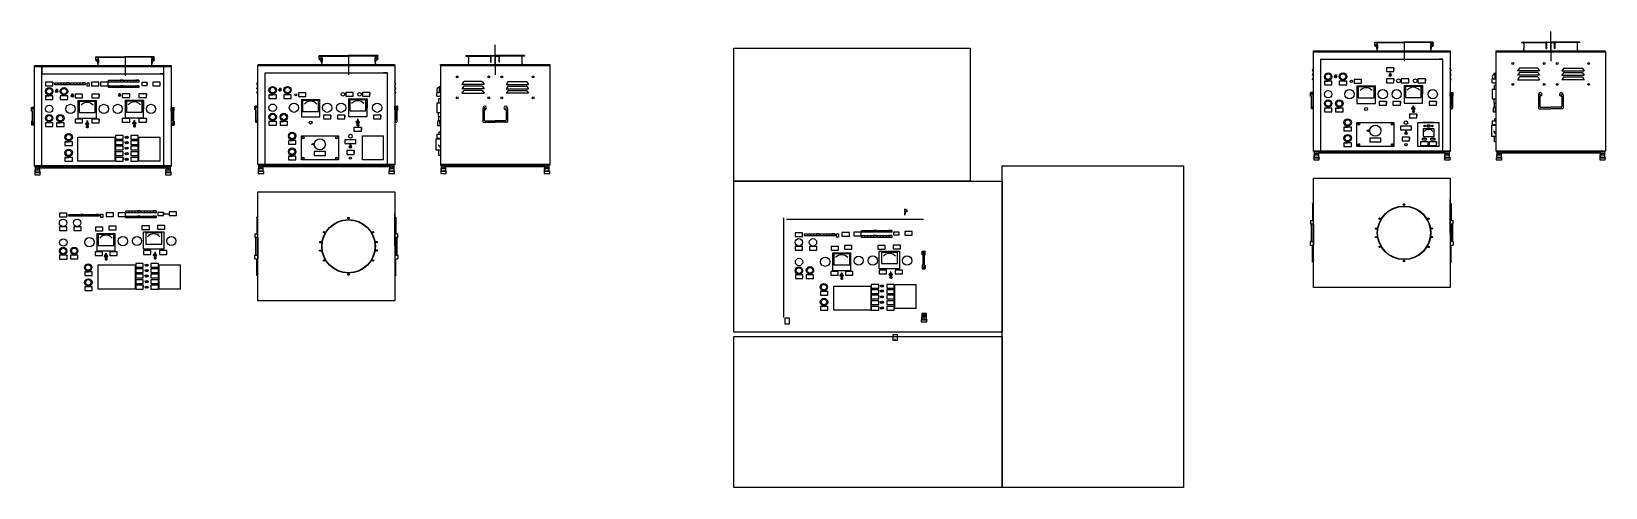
# Model space of a CAD drawing. Header units: millimetres. Extents: x -286516 to -278007, y 161594 to 164062.
import ezdxf

# ---------------------------------------------------------------- set-up
doc = ezdxf.new("R2010")
doc.units = ezdxf.units.MM
picture_1 = doc.add_image_def('image1.jpg', size_in_pixel=(751, 1332))
picture_2 = doc.add_image_def('image2.jpg', size_in_pixel=(751, 1332))
picture_3 = doc.add_image_def('image3.jpg', size_in_pixel=(1332, 751))

# ---------------------------------------------------------------- blocks, each defined once
blk = doc.blocks.new('*U7')
blk.add_circle((0, 0), 4)
blk = doc.blocks.new('*U8')
at = {"color": 0, "linetype": 'ByBlock', "lineweight": -2, "transparency": 16777216}
blk.add_blockref('*U7', (-284802.2, 163051.9), dxfattribs=at)
for p, rotation in [((-284934.3, 162975.6), 59.99999999999999), ((-284670.2, 162975.6), 299.9999999999999), ((-284934.3, 162823.1), 120), ((-284670.2, 162823.1), 240), ((-284802.2, 162746.9), 180)]:
    blk.add_blockref('*U7', p, dxfattribs=dict(at, rotation=rotation))
blk = doc.blocks.new('*U18')
blk.add_circle((0, 0), 4)
blk = doc.blocks.new('*U20')
at = {"color": 0, "linetype": 'ByBlock', "lineweight": -2, "transparency": 16777216}
blk.add_blockref('*U18', (-284802.2, 163051.9), dxfattribs=at)
for p, rotation in [((-284934.3, 162975.6), 59.99999999999999), ((-284670.2, 162975.6), 299.9999999999999), ((-284934.3, 162823.1), 120), ((-284670.2, 162823.1), 240), ((-284802.2, 162746.9), 180)]:
    blk.add_blockref('*U18', p, dxfattribs=dict(at, rotation=rotation))

msp = doc.modelspace()

# ---------------------------------------------------------------- linework, layer by layer
for p, q in [((-278303.1, 163952.5), (-278303.1, 164061.8)), ((-284009.2, 163879.5), (-284009.2, 163988.7)), ((-279254.1, 163990.5), (-279254.1, 164004.5)), ((-279254.1, 164004.5), (-279096.1, 164004.5)), ((-279254.1, 164004.5), (-279254.1, 164003.5)), ((-279254.1, 164004.5), (-279254.1, 164001.5)), ((-279254.1, 164001.5), (-279096.1, 164001.5)), ((-279254.1, 163990.5), (-279254.1, 163987.5)), ((-279254.1, 163985.5), (-279254.1, 163987.5)), ((-279250.1, 163985.5), (-279252.1, 163985.5)), ((-279250.1, 163989.5), (-279239.1, 163989.5)), ((-279250.1, 163985.5), (-279250.1, 163987.5)), ((-279250.1, 163985.5), (-279250.1, 163983.5)), ((-279250.1, 163985.5), (-279248.1, 163985.5)), ((-279242.1, 163981.5), (-279250.1, 163981.5)), ((-279244.1, 164001.5), (-279244.1, 163994.5)), ((-279244.1, 163994.5), (-279244.1, 163989.5)), ((-279244.1, 163989.5), (-279241.1, 163989.5)), ((-279244.1, 163978.5), (-279242.1, 163981.5)), ((-279244.1, 163969.5), (-279244.1, 163978.5)), ((-279241.1, 163969.5), (-279244.1, 163969.5)), ((-279241.1, 163994.5), (-279241.1, 164001.5)), ((-279241.1, 163994.5), (-279241.1, 163989.5)), ((-279241.1, 163961.5), (-279241.1, 163969.5)), ((-279239.1, 163969.5), (-279241.1, 163969.5)), ((-279239.1, 163989.5), (-279239.1, 163969.5)), ((-279096.1, 164007.8), (-279096.1, 163900.6)), ((-278938.1, 164004.5), (-279096.1, 164004.5)), ((-278938.1, 164001.5), (-279096.1, 164001.5)), ((-278942.1, 163989.5), (-278953.1, 163989.5)), ((-278953.1, 163989.5), (-278953.1, 163969.5)), ((-278953.1, 163969.5), (-278951.1, 163969.5)), ((-278951.1, 163994.5), (-278951.1, 164001.5)), ((-278951.1, 163994.5), (-278951.1, 163989.5)), ((-278948.1, 163989.5), (-278951.1, 163989.5)), ((-278951.1, 163961.5), (-278951.1, 163969.5)), ((-278951.1, 163969.5), (-278948.1, 163969.5)), ((-278950.1, 163981.5), (-278942.1, 163981.5)), ((-278948.1, 163978.5), (-278950.1, 163981.5)), ((-278948.1, 164001.5), (-278948.1, 163994.5)), ((-278948.1, 163994.5), (-278948.1, 163989.5)), ((-278948.1, 163969.5), (-278948.1, 163978.5)), ((-278942.1, 163985.5), (-278944.1, 163985.5)), ((-278942.1, 163985.5), (-278942.1, 163987.5)), ((-278942.1, 163985.5), (-278942.1, 163983.5)), ((-278942.1, 163985.5), (-278940.1, 163985.5)), ((-278938.1, 163990.5), (-278938.1, 164004.5)), ((-278938.1, 164004.5), (-278938.1, 164003.5)), ((-278938.1, 164004.5), (-278938.1, 164001.5)), ((-278938.1, 163990.5), (-278938.1, 163987.5)), ((-278938.1, 163985.5), (-278938.1, 163987.5)), ((-278461.1, 164004.5), (-278303.1, 164004.5)), ((-278461.1, 164004.5), (-278461.1, 164003.5)), ((-278461.1, 164004.5), (-278461.1, 164001.5)), ((-278461.1, 164001.5), (-278327.1, 164001.5)), ((-278448.1, 163994.5), (-278448.1, 164001.5)), ((-278448.1, 163994.5), (-278448.1, 163969.5)), ((-278448.1, 163961.5), (-278448.1, 163969.5)), ((-278324.1, 164004.5), (-278327.1, 164004.5)), ((-278327.1, 163975.4), (-278327.1, 164004.5)), ((-278327.1, 163989.5), (-278324.1, 163989.5)), ((-278327.1, 163981.5), (-278324.1, 163981.5)), ((-278327.1, 163978.5), (-278324.1, 163978.5)), ((-278327.1, 163969.5), (-278327.1, 163975.4)), ((-278327.1, 163969.5), (-278324.1, 163969.5)), ((-278324.1, 163969.5), (-278324.1, 164004.5)), ((-278303.1, 164001.5), (-278324.1, 164001.5)), ((-278303.1, 164007.8), (-278303.1, 163900.6)), ((-278145.1, 164004.5), (-278303.1, 164004.5)), ((-278303.1, 164001.5), (-278282.1, 164001.5)), ((-278303.1, 163969.5), (-278303.1, 163993.3)), ((-278282.1, 163969.5), (-278282.1, 164004.5)), ((-278279.1, 163989.5), (-278282.1, 163989.5)), ((-278279.1, 163981.5), (-278282.1, 163981.5)), ((-278279.1, 163978.5), (-278282.1, 163978.5)), ((-278279.1, 163969.5), (-278282.1, 163969.5)), ((-278279.1, 163975.4), (-278279.1, 164004.5)), ((-278145.1, 164001.5), (-278279.1, 164001.5)), ((-278279.1, 163969.5), (-278279.1, 163975.4)), ((-278158.1, 163969.5), (-278158.1, 164001.5)), ((-278158.1, 163961.5), (-278158.1, 163969.5)), ((-278145.1, 164004.5), (-278145.1, 164003.5)), ((-278145.1, 164004.5), (-278145.1, 164001.5)), ((-286168.1, 163911), (-286168.1, 163925)), ((-286168.1, 163925), (-286010.1, 163925)), ((-286168.1, 163925), (-286168.1, 163924)), ((-286168.1, 163925), (-286168.1, 163922)), ((-286168.1, 163922), (-286010.1, 163922)), ((-286168.1, 163911), (-286168.1, 163908)), ((-286168.1, 163906), (-286168.1, 163908)), ((-286164.1, 163906), (-286166.1, 163906)), ((-286164.1, 163910), (-286153.1, 163910)), ((-286164.1, 163906), (-286164.1, 163908)), ((-286164.1, 163906), (-286164.1, 163904)), ((-286164.1, 163906), (-286162.1, 163906)), ((-286156.1, 163902), (-286164.1, 163902)), ((-286158.1, 163922), (-286158.1, 163915)), ((-286158.1, 163915), (-286158.1, 163910)), ((-286158.1, 163910), (-286155.1, 163910)), ((-286158.1, 163899), (-286156.1, 163902)), ((-286158.1, 163890), (-286158.1, 163899)), ((-286155.1, 163890), (-286158.1, 163890)), ((-286155.1, 163915), (-286155.1, 163922)), ((-286155.1, 163915), (-286155.1, 163910)), ((-286155.1, 163882), (-286155.1, 163890)), ((-286153.1, 163890), (-286155.1, 163890)), ((-286153.1, 163910), (-286153.1, 163890)), ((-286010.1, 163928.3), (-286010.1, 163821.1)), ((-285852.1, 163925), (-286010.1, 163925)), ((-285852.1, 163922), (-286010.1, 163922)), ((-285856.1, 163910), (-285867.1, 163910)), ((-285867.1, 163910), (-285867.1, 163890)), ((-285867.1, 163890), (-285865.1, 163890)), ((-285865.1, 163915), (-285865.1, 163922)), ((-285865.1, 163915), (-285865.1, 163910)), ((-285862.1, 163910), (-285865.1, 163910)), ((-285865.1, 163882), (-285865.1, 163890)), ((-285865.1, 163890), (-285862.1, 163890)), ((-285864.1, 163902), (-285856.1, 163902)), ((-285862.1, 163899), (-285864.1, 163902)), ((-285862.1, 163922), (-285862.1, 163915)), ((-285862.1, 163915), (-285862.1, 163910)), ((-285862.1, 163890), (-285862.1, 163899)), ((-285856.1, 163906), (-285858.1, 163906)), ((-285856.1, 163906), (-285856.1, 163908)), ((-285856.1, 163906), (-285856.1, 163904)), ((-285856.1, 163906), (-285854.1, 163906)), ((-285852.1, 163911), (-285852.1, 163925)), ((-285852.1, 163925), (-285852.1, 163924)), ((-285852.1, 163925), (-285852.1, 163922)), ((-285852.1, 163911), (-285852.1, 163908)), ((-285852.1, 163906), (-285852.1, 163908)), ((-284960.2, 163917.5), (-284960.2, 163931.5)), ((-284960.2, 163931.5), (-284802.2, 163931.5)), ((-284960.2, 163931.5), (-284960.2, 163930.5)), ((-284960.2, 163931.5), (-284960.2, 163928.5)), ((-284960.2, 163928.5), (-284802.2, 163928.5)), ((-284960.2, 163917.5), (-284960.2, 163914.5)), ((-284960.2, 163912.5), (-284960.2, 163914.5)), ((-284956.2, 163912.5), (-284958.2, 163912.5)), ((-284956.2, 163916.5), (-284945.2, 163916.5)), ((-284956.2, 163912.5), (-284956.2, 163914.5)), ((-284956.2, 163912.5), (-284956.2, 163910.5)), ((-284956.2, 163912.5), (-284954.2, 163912.5)), ((-284948.2, 163908.5), (-284956.2, 163908.5)), ((-284950.2, 163928.5), (-284950.2, 163921.5)), ((-284950.2, 163921.5), (-284950.2, 163916.5)), ((-284950.2, 163916.5), (-284947.2, 163916.5)), ((-284950.2, 163905.5), (-284948.2, 163908.5)), ((-284950.2, 163896.5), (-284950.2, 163905.5)), ((-284947.2, 163896.5), (-284950.2, 163896.5)), ((-284947.2, 163921.5), (-284947.2, 163928.5)), ((-284947.2, 163921.5), (-284947.2, 163916.5)), ((-284947.2, 163888.5), (-284947.2, 163896.5)), ((-284945.2, 163896.5), (-284947.2, 163896.5)), ((-284947.2, 163888.5), (-284947.2, 163883.5)), ((-284945.2, 163916.5), (-284945.2, 163896.5)), ((-284802.2, 163934.7), (-284802.2, 163827.6)), ((-284644.2, 163931.5), (-284802.2, 163931.5)), ((-284644.2, 163928.5), (-284802.2, 163928.5)), ((-284648.2, 163916.5), (-284659.2, 163916.5)), ((-284659.2, 163916.5), (-284659.2, 163896.5)), ((-284659.2, 163896.5), (-284657.2, 163896.5)), ((-284657.2, 163921.5), (-284657.2, 163928.5)), ((-284657.2, 163921.5), (-284657.2, 163916.5)), ((-284654.2, 163916.5), (-284657.2, 163916.5)), ((-284657.2, 163888.5), (-284657.2, 163896.5)), ((-284657.2, 163896.5), (-284654.2, 163896.5)), ((-284657.2, 163888.5), (-284657.2, 163883.5)), ((-284656.2, 163908.5), (-284648.2, 163908.5)), ((-284654.2, 163905.5), (-284656.2, 163908.5)), ((-284654.2, 163928.5), (-284654.2, 163921.5)), ((-284654.2, 163921.5), (-284654.2, 163916.5)), ((-284654.2, 163896.5), (-284654.2, 163905.5)), ((-284648.2, 163912.5), (-284650.2, 163912.5)), ((-284648.2, 163912.5), (-284648.2, 163914.5)), ((-284648.2, 163912.5), (-284648.2, 163910.5)), ((-284648.2, 163912.5), (-284646.2, 163912.5)), ((-284644.2, 163917.5), (-284644.2, 163931.5)), ((-284644.2, 163931.5), (-284644.2, 163930.5)), ((-284644.2, 163931.5), (-284644.2, 163928.5)), ((-284644.2, 163917.5), (-284644.2, 163914.5)), ((-284644.2, 163912.5), (-284644.2, 163914.5)), ((-284167.2, 163931.5), (-284009.2, 163931.5)), ((-284167.2, 163931.5), (-284167.2, 163930.5)), ((-284167.2, 163931.5), (-284167.2, 163928.5)), ((-284167.2, 163928.5), (-284033.2, 163928.5)), ((-284154.2, 163921.5), (-284154.2, 163928.5)), ((-284154.2, 163921.5), (-284154.2, 163896.5)), ((-284154.2, 163888.5), (-284154.2, 163896.5)), ((-284154.2, 163888.5), (-284154.2, 163883.5)), ((-284030.2, 163931.5), (-284033.2, 163931.5)), ((-284033.2, 163902.4), (-284033.2, 163931.5)), ((-284033.2, 163916.5), (-284030.2, 163916.5)), ((-284033.2, 163908.5), (-284030.2, 163908.5)), ((-284033.2, 163905.5), (-284030.2, 163905.5)), ((-284033.2, 163896.5), (-284033.2, 163902.4)), ((-284033.2, 163896.5), (-284030.2, 163896.5)), ((-284030.2, 163896.5), (-284030.2, 163931.5)), ((-284009.2, 163928.5), (-284030.2, 163928.5)), ((-284009.2, 163934.7), (-284009.2, 163827.6)), ((-283851.2, 163931.5), (-284009.2, 163931.5)), ((-284009.2, 163928.5), (-283988.2, 163928.5)), ((-284009.2, 163896.5), (-284009.2, 163920.2)), ((-283988.2, 163896.5), (-283988.2, 163931.5)), ((-283985.2, 163916.5), (-283988.2, 163916.5)), ((-283985.2, 163908.5), (-283988.2, 163908.5)), ((-283985.2, 163905.5), (-283988.2, 163905.5)), ((-283985.2, 163896.5), (-283988.2, 163896.5)), ((-283985.2, 163902.4), (-283985.2, 163931.5)), ((-283851.2, 163928.5), (-283985.2, 163928.5)), ((-283985.2, 163896.5), (-283985.2, 163902.4)), ((-283864.2, 163896.5), (-283864.2, 163928.5)), ((-283864.2, 163888.5), (-283864.2, 163896.5)), ((-283864.2, 163888.5), (-283864.2, 163883.5)), ((-283851.2, 163931.5), (-283851.2, 163930.5)), ((-283851.2, 163931.5), (-283851.2, 163928.5)), ((-279586.1, 163951.5), (-279585.1, 163952.5)), ((-279586.1, 163951.5), (-278846.1, 163951.5)), ((-279586.1, 163414.5), (-279586.1, 163951.5)), ((-279586.1, 163951.5), (-279585.1, 163951.5)), ((-279586.1, 163951.5), (-279216.1, 163951.5)), ((-279585.1, 163952.5), (-279585.1, 163956.5)), ((-279585.1, 163956.5), (-278847.1, 163956.5)), ((-278847.1, 163952.5), (-279585.1, 163952.5)), ((-279546.1, 163414.5), (-279546.1, 163911.5)), ((-279546.1, 163911.5), (-278886.1, 163911.5)), ((-279546.1, 163911.5), (-279526.1, 163911.5)), ((-279241.1, 163961.5), (-279241.1, 163956.5)), ((-279096.1, 163956.5), (-278951.1, 163956.5)), ((-278951.1, 163961.5), (-278951.1, 163956.5)), ((-278886.1, 163911.5), (-278906.1, 163911.5)), ((-278886.1, 163414.5), (-278886.1, 163911.5)), ((-278847.1, 163956.5), (-278847.1, 163952.5)), ((-278846.1, 163951.5), (-278847.1, 163952.5)), ((-278846.1, 163951.5), (-278847.1, 163951.5)), ((-278846.1, 163951.5), (-278846.1, 163414.5)), ((-278846.1, 163951.5), (-278846.1, 163683)), ((-278599.1, 163951.5), (-278598.1, 163952.5)), ((-278599.1, 163951.5), (-278007.1, 163951.5)), ((-278599.1, 163951.5), (-278599.1, 163414.5)), ((-278598.1, 163952.5), (-278598.1, 163956.5)), ((-278598.1, 163956.5), (-278008.1, 163956.5)), ((-278598.1, 163952.5), (-278008.1, 163952.5)), ((-278598.1, 163952.5), (-278303.1, 163952.5)), ((-278598.1, 163951.5), (-278598.1, 163952.5)), ((-278448.1, 163961.5), (-278448.1, 163956.5)), ((-278303.1, 163956.5), (-278158.1, 163956.5)), ((-278303.1, 163951.5), (-278155.1, 163951.5)), ((-278158.1, 163961.5), (-278158.1, 163956.5)), ((-278008.1, 163956.5), (-278008.1, 163952.5)), ((-278008.1, 163951.5), (-278008.1, 163952.5)), ((-278007.1, 163951.5), (-278008.1, 163952.5)), ((-278007.1, 163951.5), (-278007.1, 163414.5)), ((-278007.1, 163951.5), (-278007.1, 163731.5)), ((-286500.1, 163872), (-286499.1, 163873)), ((-286500.1, 163872), (-285760.1, 163872)), ((-286500.1, 163335), (-286500.1, 163872)), ((-286500.1, 163872), (-286499.1, 163872)), ((-286500.1, 163872), (-286130.1, 163872)), ((-286499.1, 163873), (-286499.1, 163877)), ((-286499.1, 163877), (-285761.1, 163877)), ((-286499.1, 163872), (-286499.1, 163873)), ((-285761.1, 163873), (-286499.1, 163873)), ((-286460.1, 163335), (-286460.1, 163872)), ((-286460.1, 163872), (-286460.1, 163832)), ((-286460.1, 163832), (-285800.1, 163832)), ((-286460.1, 163832), (-286440.1, 163832)), ((-286155.1, 163882), (-286155.1, 163877)), ((-286010.1, 163877), (-285865.1, 163877)), ((-285865.1, 163882), (-285865.1, 163877)), ((-285800.1, 163832), (-285820.1, 163832)), ((-285800.1, 163335), (-285800.1, 163872)), ((-285761.1, 163877), (-285761.1, 163873)), ((-285761.1, 163872), (-285761.1, 163873)), ((-285760.1, 163872), (-285761.1, 163873)), ((-285760.1, 163872), (-285761.1, 163872)), ((-285760.1, 163872), (-285760.1, 163335)), ((-285760.1, 163872), (-285760.1, 163603.5)), ((-285292.2, 163878.5), (-285291.2, 163879.5)), ((-285292.2, 163878.5), (-284552.2, 163878.5)), ((-285292.2, 163341.5), (-285292.2, 163878.5)), ((-285292.2, 163878.5), (-285291.2, 163878.5)), ((-285292.2, 163878.5), (-284922.2, 163878.5)), ((-285291.2, 163879.5), (-285291.2, 163883.5)), ((-285291.2, 163883.5), (-284553.2, 163883.5)), ((-284553.2, 163879.5), (-285291.2, 163879.5)), ((-285252.2, 163341.5), (-285252.2, 163838.5)), ((-285252.2, 163838.5), (-284592.2, 163838.5)), ((-285252.2, 163838.5), (-285232.2, 163838.5)), ((-284802.2, 163883.5), (-284657.2, 163883.5)), ((-284592.2, 163838.5), (-284612.2, 163838.5)), ((-284592.2, 163341.5), (-284592.2, 163838.5)), ((-284553.2, 163883.5), (-284553.2, 163879.5)), ((-284552.2, 163878.5), (-284553.2, 163879.5)), ((-284552.2, 163878.5), (-284553.2, 163878.5)), ((-284552.2, 163878.5), (-284552.2, 163341.5)), ((-284552.2, 163878.5), (-284552.2, 163610)), ((-284305.2, 163878.5), (-284304.2, 163879.5)), ((-284305.2, 163878.5), (-283713.2, 163878.5)), ((-284305.2, 163878.5), (-284305.2, 163341.5)), ((-284304.2, 163879.5), (-284304.2, 163883.5)), ((-284304.2, 163883.5), (-283714.2, 163883.5)), ((-284304.2, 163879.5), (-283714.2, 163879.5)), ((-284304.2, 163879.5), (-284009.2, 163879.5)), ((-284304.2, 163878.5), (-284304.2, 163879.5)), ((-284009.2, 163883.5), (-283864.2, 163883.5)), ((-284009.2, 163878.5), (-283861.2, 163878.5)), ((-283714.2, 163883.5), (-283714.2, 163879.5)), ((-283714.2, 163878.5), (-283714.2, 163879.5)), ((-283713.2, 163878.5), (-283714.2, 163879.5)), ((-283713.2, 163878.5), (-283713.2, 163341.5)), ((-283713.2, 163878.5), (-283713.2, 163658.5)), ((-279591.1, 163848.6), (-279586.1, 163863.6)), ((-279591.1, 163848.6), (-279586.1, 163848.6)), ((-279591.1, 163824.6), (-279586.1, 163839.6)), ((-279586.1, 163824.6), (-279591.1, 163824.6)), ((-279591.1, 163800.6), (-279586.1, 163815.6)), ((-279586.1, 163800.6), (-279591.1, 163800.6)), ((-279470.1, 163827.6), (-279467.1, 163817.6)), ((-279470.1, 163827.6), (-279462.1, 163827.6)), ((-279465.1, 163817.6), (-279467.1, 163817.6)), ((-279466.1, 163817.6), (-279466.1, 163827.6)), ((-279466.1, 163817.6), (-279465.1, 163817.6)), ((-279462.1, 163827.6), (-279465.1, 163817.6)), ((-279366.1, 163802.1), (-279366.1, 163782.1)), ((-279326.1, 163802.1), (-279366.1, 163802.1)), ((-279366.1, 163802.1), (-279366.1, 163792.1)), ((-279326.1, 163782.1), (-279326.1, 163802.1)), ((-279191.1, 163864.7), (-279191.1, 163844.7)), ((-279151.1, 163864.7), (-279191.1, 163864.7)), ((-279191.1, 163844.7), (-279151.1, 163844.7)), ((-279191.1, 163804.7), (-279191.1, 163784.7)), ((-279151.1, 163804.7), (-279191.1, 163804.7)), ((-279167.1, 163834.7), (-279175.1, 163834.7)), ((-279175.1, 163834.7), (-279172.1, 163824.7)), ((-279170.1, 163824.7), (-279172.1, 163824.7)), ((-279171.1, 163824.7), (-279171.1, 163834.7)), ((-279171.1, 163834.7), (-279167.1, 163834.7)), ((-279171.1, 163824.7), (-279170.1, 163824.7)), ((-279167.1, 163834.7), (-279170.1, 163824.7)), ((-279151.1, 163844.7), (-279151.1, 163864.7)), ((-279151.1, 163864.7), (-279151.1, 163854.7)), ((-279151.1, 163784.7), (-279151.1, 163804.7)), ((-279151.1, 163804.7), (-279151.1, 163794.7)), ((-279111.1, 163804.7), (-279111.1, 163784.7)), ((-279071.1, 163804.7), (-279111.1, 163804.7)), ((-279111.1, 163804.7), (-279111.1, 163794.7)), ((-279071.1, 163784.7), (-279071.1, 163804.7)), ((-279021.1, 163804.7), (-279021.1, 163784.7)), ((-278981.1, 163804.7), (-279021.1, 163804.7)), ((-278981.1, 163784.7), (-278981.1, 163804.7)), ((-278981.1, 163804.7), (-278981.1, 163794.7)), ((-278841.1, 163848.6), (-278846.1, 163863.6)), ((-278841.1, 163848.6), (-278846.1, 163848.6)), ((-278841.1, 163824.6), (-278846.1, 163839.6)), ((-278846.1, 163824.6), (-278841.1, 163824.6)), ((-278841.1, 163800.6), (-278846.1, 163815.6)), ((-278846.1, 163800.6), (-278841.1, 163800.6)), ((-278619.1, 163784.7), (-278619.1, 163804.7)), ((-278619.1, 163804.7), (-278599.1, 163804.7)), ((-278601.1, 163823.7), (-278611.2, 163834)), ((-278601.1, 163824.7), (-278610.9, 163834.7)), ((-278609.9, 163834.7), (-278610.2, 163835)), ((-278601.1, 163825.7), (-278609.9, 163834.7)), ((-278604.1, 163804.7), (-278604.1, 163837.6)), ((-278604.1, 163837.6), (-278599.1, 163837.6)), ((-278599.1, 163830.7), (-278601.1, 163830.7)), ((-278601.1, 163830.7), (-278601.1, 163818.7)), ((-278601.1, 163818.7), (-278599.1, 163818.7)), ((-278474.2, 163861.8), (-278483.1, 163848.6)), ((-278363.1, 163848.6), (-278483.1, 163848.6)), ((-278474.2, 163837.8), (-278483.1, 163824.6)), ((-278363.1, 163824.6), (-278483.1, 163824.6)), ((-278474.2, 163813.8), (-278483.1, 163800.6)), ((-278483.1, 163800.6), (-278363.1, 163800.6)), ((-278473.1, 163863.6), (-278473.1, 163863.6)), ((-278375.2, 163863.6), (-278470.9, 163863.6)), ((-278375.2, 163839.6), (-278470.9, 163839.6)), ((-278375.2, 163815.6), (-278470.9, 163815.6)), ((-278371.9, 163861.8), (-278363.1, 163848.6)), ((-278371.9, 163837.8), (-278363.1, 163824.6)), ((-278371.9, 163813.8), (-278363.1, 163800.6)), ((-278234.2, 163861.8), (-278243.1, 163848.6)), ((-278243.1, 163848.6), (-278123.1, 163848.6)), ((-278234.2, 163837.8), (-278243.1, 163824.6)), ((-278243.1, 163824.6), (-278123.1, 163824.6)), ((-278234.2, 163813.8), (-278243.1, 163800.6)), ((-278123.1, 163800.6), (-278243.1, 163800.6)), ((-278230.9, 163863.6), (-278135.2, 163863.6)), ((-278230.9, 163839.6), (-278135.2, 163839.6)), ((-278230.9, 163815.6), (-278135.2, 163815.6)), ((-278133.1, 163863.6), (-278133.1, 163863.6)), ((-278131.9, 163861.8), (-278123.1, 163848.6)), ((-278131.9, 163837.8), (-278123.1, 163824.6)), ((-278131.9, 163813.8), (-278123.1, 163800.6)), ((-286440.1, 163788.1), (-286440.1, 163768.1)), ((-286400.1, 163788.1), (-286440.1, 163788.1)), ((-286440.1, 163768.1), (-286400.1, 163768.1)), ((-286440.1, 163768.1), (-286420.1, 163768.1)), ((-286400.1, 163768.1), (-286400.1, 163788.1)), ((-286400.1, 163788.1), (-286400.1, 163778.1)), ((-286390.1, 163783.1), (-286310.1, 163783.1)), ((-286390.1, 163773.1), (-286390.1, 163783.1)), ((-286390.1, 163783.1), (-286374.1, 163783.1)), ((-286390.1, 163783.1), (-286390.1, 163779.1)), ((-286390.1, 163783.1), (-286390.1, 163778.1)), ((-286310.1, 163773.1), (-286390.1, 163773.1)), ((-286376.1, 163748.1), (-286384.1, 163748.1)), ((-286384.1, 163748.1), (-286381.1, 163738.1)), ((-286379.1, 163738.1), (-286381.1, 163738.1)), ((-286380.1, 163738.1), (-286380.1, 163748.1)), ((-286380.1, 163748.1), (-286376.1, 163748.1)), ((-286380.1, 163738.1), (-286379.1, 163738.1)), ((-286376.1, 163748.1), (-286379.1, 163738.1)), ((-286374.1, 163783.1), (-286374.1, 163773.1)), ((-286374.1, 163783.1), (-286358.1, 163783.1)), ((-286358.1, 163783.1), (-286342.1, 163783.1)), ((-286358.1, 163783.1), (-286358.1, 163773.1)), ((-286342.1, 163783.1), (-286342.1, 163773.1)), ((-286310.1, 163783.1), (-286326.1, 163783.1)), ((-286326.1, 163783.1), (-286326.1, 163773.1)), ((-286310.1, 163783.1), (-286310.1, 163773.1)), ((-286305.1, 163783.1), (-286225.1, 163783.1)), ((-286305.1, 163773.1), (-286305.1, 163783.1)), ((-286305.1, 163783.1), (-286289.1, 163783.1)), ((-286305.1, 163783.1), (-286305.1, 163779.1)), ((-286305.1, 163783.1), (-286305.1, 163778.1)), ((-286225.1, 163773.1), (-286305.1, 163773.1)), ((-286291.1, 163722.6), (-286299.1, 163722.6)), ((-286299.1, 163722.6), (-286296.1, 163712.6)), ((-286295.1, 163712.6), (-286295.1, 163722.6)), ((-286295.1, 163722.6), (-286291.1, 163722.6)), ((-286291.1, 163722.6), (-286294.1, 163712.6)), ((-286289.1, 163783.1), (-286289.1, 163773.1)), ((-286289.1, 163783.1), (-286273.1, 163783.1)), ((-286280.1, 163722.6), (-286280.1, 163702.6)), ((-286240.1, 163722.6), (-286280.1, 163722.6)), ((-286280.1, 163722.6), (-286280.1, 163712.6)), ((-286273.1, 163783.1), (-286257.1, 163783.1)), ((-286273.1, 163783.1), (-286273.1, 163773.1)), ((-286257.1, 163783.1), (-286257.1, 163773.1)), ((-286225.1, 163783.1), (-286241.1, 163783.1)), ((-286241.1, 163783.1), (-286241.1, 163773.1)), ((-286240.1, 163702.6), (-286240.1, 163722.6)), ((-286225.1, 163783.1), (-286225.1, 163773.1)), ((-286215.1, 163783.1), (-286205.1, 163783.1)), ((-286215.1, 163765.1), (-286215.1, 163783.1)), ((-286205.1, 163765.1), (-286215.1, 163765.1)), ((-286205.1, 163783.1), (-286205.1, 163765.1)), ((-286192.1, 163788.1), (-286192.1, 163768.1)), ((-286152.1, 163788.1), (-286192.1, 163788.1)), ((-286192.1, 163768.1), (-286152.1, 163768.1)), ((-286190.1, 163722.6), (-286190.1, 163702.6)), ((-286150.1, 163722.6), (-286190.1, 163722.6)), ((-286152.1, 163768.1), (-286152.1, 163788.1)), ((-286150.1, 163702.6), (-286150.1, 163722.6)), ((-286150.1, 163722.6), (-286150.1, 163712.6)), ((-286142.1, 163788.1), (-286142.1, 163768.1)), ((-286102.1, 163788.1), (-286142.1, 163788.1)), ((-286142.1, 163788.1), (-286142.1, 163778.1)), ((-286142.1, 163768.1), (-286102.1, 163768.1)), ((-286102.1, 163768.1), (-286102.1, 163788.1)), ((-286099, 163798.1), (-286019, 163798.1)), ((-286099, 163788.1), (-286099, 163798.1)), ((-286099, 163798.1), (-286083, 163798.1)), ((-286019, 163788.1), (-286099, 163788.1)), ((-286099, 163768.1), (-286019, 163768.1)), ((-286099, 163758.1), (-286099, 163768.1)), ((-286099, 163768.1), (-286083, 163768.1)), ((-286019, 163758.1), (-286099, 163758.1)), ((-286083, 163798.1), (-286083, 163788.1)), ((-286083, 163798.1), (-286067, 163798.1)), ((-286083, 163768.1), (-286083, 163758.1)), ((-286083, 163768.1), (-286067, 163768.1)), ((-286067, 163798.1), (-286051, 163798.1)), ((-286067, 163798.1), (-286067, 163788.1)), ((-286067, 163768.1), (-286051, 163768.1)), ((-286067, 163768.1), (-286067, 163758.1)), ((-286051, 163798.1), (-286051, 163788.1)), ((-286051, 163768.1), (-286051, 163758.1)), ((-286036.1, 163725.2), (-286044.1, 163725.2)), ((-286044.1, 163725.2), (-286041.1, 163715.2)), ((-286039.1, 163715.2), (-286041.1, 163715.2)), ((-286040.1, 163715.2), (-286040.1, 163725.2)), ((-286040.1, 163725.2), (-286036.1, 163725.2)), ((-286040.1, 163715.2), (-286039.1, 163715.2)), ((-286036.1, 163725.2), (-286039.1, 163715.2)), ((-286019, 163798.1), (-286035, 163798.1)), ((-286035, 163798.1), (-286035, 163788.1)), ((-286019, 163768.1), (-286035, 163768.1)), ((-286035, 163768.1), (-286035, 163758.1)), ((-286025.1, 163725.2), (-286025.1, 163705.2)), ((-285985.1, 163725.2), (-286025.1, 163725.2)), ((-286025.1, 163725.2), (-286025.1, 163715.2)), ((-286019, 163798.1), (-286019, 163788.1)), ((-286019, 163768.1), (-286019, 163758.1)), ((-286015.1, 163798.1), (-285935.1, 163798.1)), ((-286015.1, 163788.1), (-286015.1, 163798.1)), ((-286015.1, 163798.1), (-285999.1, 163798.1)), ((-285935.1, 163788.1), (-286015.1, 163788.1)), ((-286015.1, 163768.1), (-285935.1, 163768.1)), ((-286015.1, 163758.1), (-286015.1, 163768.1)), ((-286015.1, 163768.1), (-285999.1, 163768.1)), ((-285935.1, 163758.1), (-286015.1, 163758.1)), ((-285999.1, 163798.1), (-285999.1, 163788.1)), ((-285999.1, 163798.1), (-285983.1, 163798.1)), ((-285999.1, 163768.1), (-285999.1, 163758.1)), ((-285999.1, 163768.1), (-285983.1, 163768.1)), ((-285985.1, 163705.2), (-285985.1, 163725.2)), ((-285983.1, 163798.1), (-285967.1, 163798.1)), ((-285983.1, 163798.1), (-285983.1, 163788.1)), ((-285983.1, 163768.1), (-285967.1, 163768.1)), ((-285983.1, 163768.1), (-285983.1, 163758.1)), ((-285967.1, 163798.1), (-285967.1, 163788.1)), ((-285967.1, 163768.1), (-285967.1, 163758.1)), ((-285935.1, 163798.1), (-285951.1, 163798.1)), ((-285951.1, 163798.1), (-285951.1, 163788.1)), ((-285935.1, 163768.1), (-285951.1, 163768.1)), ((-285951.1, 163768.1), (-285951.1, 163758.1)), ((-285935.1, 163798.1), (-285935.1, 163788.1)), ((-285935.1, 163768.1), (-285935.1, 163758.1)), ((-285935.1, 163725.2), (-285935.1, 163705.2)), ((-285895.1, 163725.2), (-285935.1, 163725.2)), ((-285920.1, 163785), (-285920.1, 163769)), ((-285890.1, 163785), (-285920.1, 163785)), ((-285920.1, 163769), (-285890.1, 163769)), ((-285895.1, 163705.2), (-285895.1, 163725.2)), ((-285895.1, 163725.2), (-285895.1, 163715.2)), ((-285890.1, 163769), (-285890.1, 163785)), ((-285890.1, 163785), (-285890.1, 163777)), ((-285860.1, 163787), (-285860.1, 163767)), ((-285820.1, 163787), (-285860.1, 163787)), ((-285860.1, 163767), (-285820.1, 163767)), ((-285820.1, 163767), (-285820.1, 163787)), ((-285297.2, 163775.6), (-285292.2, 163790.6)), ((-285297.2, 163775.6), (-285292.2, 163775.6)), ((-285297.2, 163751.6), (-285292.2, 163766.6)), ((-285292.2, 163751.6), (-285297.2, 163751.6)), ((-285297.2, 163727.6), (-285292.2, 163742.6)), ((-285292.2, 163727.6), (-285297.2, 163727.6)), ((-285232.2, 163719.6), (-285232.2, 163699.6)), ((-285192.2, 163719.6), (-285232.2, 163719.6)), ((-285232.2, 163719.6), (-285212.2, 163719.6)), ((-285192.2, 163699.6), (-285192.2, 163719.6)), ((-285176.2, 163754.6), (-285173.2, 163744.6)), ((-285176.2, 163754.6), (-285168.2, 163754.6)), ((-285171.2, 163744.6), (-285173.2, 163744.6)), ((-285172.2, 163744.6), (-285172.2, 163754.6)), ((-285172.2, 163744.6), (-285171.2, 163744.6)), ((-285168.2, 163754.6), (-285171.2, 163744.6)), ((-285152.2, 163719.6), (-285152.2, 163699.6)), ((-285112.2, 163719.6), (-285152.2, 163719.6)), ((-285112.2, 163699.6), (-285112.2, 163719.6)), ((-285072.2, 163729.1), (-285072.2, 163709.1)), ((-285032.2, 163729.1), (-285072.2, 163729.1)), ((-285072.2, 163729.1), (-285072.2, 163719.1)), ((-285032.2, 163709.1), (-285032.2, 163729.1)), ((-284817.2, 163731.7), (-284817.2, 163711.7)), ((-284777.2, 163731.7), (-284817.2, 163731.7)), ((-284817.2, 163731.7), (-284817.2, 163721.7)), ((-284777.2, 163711.7), (-284777.2, 163731.7)), ((-284727.2, 163731.7), (-284727.2, 163711.7)), ((-284687.2, 163731.7), (-284727.2, 163731.7)), ((-284687.2, 163711.7), (-284687.2, 163731.7)), ((-284687.2, 163731.7), (-284687.2, 163721.7)), ((-284547.2, 163775.6), (-284552.2, 163790.6)), ((-284547.2, 163775.6), (-284552.2, 163775.6)), ((-284547.2, 163751.6), (-284552.2, 163766.6)), ((-284552.2, 163751.6), (-284547.2, 163751.6)), ((-284547.2, 163727.6), (-284552.2, 163742.6)), ((-284552.2, 163727.6), (-284547.2, 163727.6)), ((-284325.2, 163711.7), (-284325.2, 163731.7)), ((-284325.2, 163731.7), (-284305.2, 163731.7)), ((-284310.2, 163731.7), (-284310.2, 163764.6)), ((-284310.2, 163764.6), (-284305.2, 163764.6)), ((-284180.4, 163788.8), (-284189.2, 163775.6)), ((-284069.2, 163775.6), (-284189.2, 163775.6)), ((-284180.4, 163764.8), (-284189.2, 163751.6)), ((-284069.2, 163751.6), (-284189.2, 163751.6)), ((-284180.4, 163740.8), (-284189.2, 163727.6)), ((-284189.2, 163727.6), (-284069.2, 163727.6)), ((-284179.2, 163790.6), (-284179.2, 163790.6)), ((-284081.4, 163790.6), (-284177.1, 163790.6)), ((-284081.4, 163766.6), (-284177.1, 163766.6)), ((-284081.4, 163742.6), (-284177.1, 163742.6)), ((-284078, 163788.8), (-284069.2, 163775.6)), ((-284078, 163764.8), (-284069.2, 163751.6)), ((-284078, 163740.8), (-284069.2, 163727.6)), ((-283940.4, 163788.8), (-283949.2, 163775.6)), ((-283949.2, 163775.6), (-283829.2, 163775.6)), ((-283940.4, 163764.8), (-283949.2, 163751.6)), ((-283949.2, 163751.6), (-283829.2, 163751.6)), ((-283940.4, 163740.8), (-283949.2, 163727.6)), ((-283829.2, 163727.6), (-283949.2, 163727.6)), ((-283937.1, 163790.6), (-283841.4, 163790.6)), ((-283937.1, 163766.6), (-283841.4, 163766.6)), ((-283937.1, 163742.6), (-283841.4, 163742.6)), ((-283839.2, 163790.6), (-283839.2, 163790.6)), ((-283838, 163788.8), (-283829.2, 163775.6)), ((-283838, 163764.8), (-283829.2, 163751.6)), ((-283838, 163740.8), (-283829.2, 163727.6)), ((-279602.1, 163711.5), (-279602.1, 163731.5)), ((-279602.1, 163731.5), (-279601.1, 163731.5)), ((-279590.1, 163724.5), (-279602.1, 163724.5)), ((-279586.1, 163731.5), (-279601.1, 163731.5)), ((-279598.1, 163711.5), (-279598.1, 163721.5)), ((-279593.1, 163724.5), (-279595.1, 163724.5)), ((-279586.1, 163731.5), (-279594.1, 163731.5)), ((-279590.1, 163721.5), (-279590.1, 163724.5)), ((-279590.1, 163721.5), (-279590.1, 163711.5)), ((-279526.1, 163792.6), (-279526.1, 163772.6)), ((-279486.1, 163792.6), (-279526.1, 163792.6)), ((-279526.1, 163792.6), (-279506.1, 163792.6)), ((-279526.1, 163772.6), (-279486.1, 163772.6)), ((-279486.1, 163772.6), (-279486.1, 163792.6)), ((-279446.1, 163792.6), (-279446.1, 163772.6)), ((-279406.1, 163792.6), (-279446.1, 163792.6)), ((-279446.1, 163772.6), (-279406.1, 163772.6)), ((-279406.1, 163772.6), (-279406.1, 163792.6)), ((-279366.1, 163782.1), (-279326.1, 163782.1)), ((-279351.1, 163767.1), (-279251.1, 163767.1)), ((-279351.1, 163767.1), (-279351.1, 163672.1)), ((-279258.1, 163762.1), (-279344.1, 163762.1)), ((-279344.1, 163762.1), (-279344.1, 163702.1)), ((-279258.1, 163702.1), (-279258.1, 163762.1)), ((-279251.1, 163672.1), (-279251.1, 163767.1)), ((-279191.1, 163784.7), (-279151.1, 163784.7)), ((-279111.1, 163784.7), (-279071.1, 163784.7)), ((-279096.1, 163769.7), (-278996.1, 163769.7)), ((-279096.1, 163769.7), (-279096.1, 163674.7)), ((-279096.1, 163769.7), (-278996.1, 163769.7)), ((-279096.1, 163769.7), (-279096.1, 163674.7)), ((-279003.1, 163764.7), (-279089.1, 163764.7)), ((-279089.1, 163764.7), (-279089.1, 163704.7)), ((-279003.1, 163764.7), (-279089.1, 163764.7)), ((-279089.1, 163764.7), (-279089.1, 163704.7)), ((-279021.1, 163784.7), (-278981.1, 163784.7)), ((-279003.1, 163704.7), (-279003.1, 163764.7)), ((-279003.1, 163704.7), (-279003.1, 163764.7)), ((-278996.1, 163674.7), (-278996.1, 163769.7)), ((-278996.1, 163674.7), (-278996.1, 163769.7)), ((-278996.1, 163769.7), (-278996.1, 163722.2)), ((-278846.1, 163731.5), (-278831.1, 163731.5)), ((-278846.1, 163731.5), (-278838.1, 163731.5)), ((-278846.1, 163710.2), (-278846.1, 163730.2)), ((-278846.1, 163730.2), (-278846.1, 163682.7)), ((-278842.1, 163721.5), (-278842.1, 163724.5)), ((-278842.1, 163724.5), (-278830.1, 163724.5)), ((-278842.1, 163721.5), (-278842.1, 163711.5)), ((-278839.1, 163724.5), (-278837.1, 163724.5)), ((-278834.1, 163711.5), (-278834.1, 163721.5)), ((-278830.1, 163731.5), (-278831.1, 163731.5)), ((-278830.1, 163711.5), (-278830.1, 163731.5)), ((-278619.1, 163784.7), (-278604.1, 163784.7)), ((-278599.1, 163747.2), (-278619.1, 163747.2)), ((-278619.1, 163747.2), (-278619.1, 163697.2)), ((-278599.1, 163769.7), (-278609.1, 163769.7)), ((-278609.1, 163769.7), (-278609.1, 163747.2)), ((-278599.1, 163784.7), (-278604.1, 163784.7)), ((-278360.1, 163721.5), (-278370.1, 163721.5)), ((-278370.1, 163718.5), (-278370.1, 163647.5)), ((-278368.1, 163720.5), (-278362.1, 163720.5)), ((-278362.1, 163720.5), (-278360.1, 163720.5)), ((-278360.1, 163721.5), (-278360.1, 163711.5)), ((-278246.1, 163721.5), (-278236.1, 163721.5)), ((-278246.1, 163721.5), (-278246.1, 163711.5)), ((-278244.1, 163720.5), (-278246.1, 163720.5)), ((-278238.1, 163720.5), (-278244.1, 163720.5)), ((-278236.1, 163718.5), (-278236.1, 163647.5)), ((-286516.1, 163630.7), (-286516.1, 163650.7)), ((-286516.1, 163650.7), (-286515.1, 163650.7)), ((-286504.1, 163643.7), (-286516.1, 163643.7)), ((-286512.1, 163630.7), (-286516.1, 163630.7)), ((-286500.1, 163650.7), (-286515.1, 163650.7)), ((-286512.1, 163630.7), (-286515.1, 163630.7)), ((-286512.1, 163630.7), (-286512.1, 163640.7)), ((-286512.1, 163630.7), (-286512.1, 163575.7)), ((-286507.1, 163643.7), (-286509.1, 163643.7)), ((-286500.1, 163650.7), (-286508.1, 163650.7)), ((-286504.1, 163640.7), (-286504.1, 163643.7)), ((-286504.1, 163640.7), (-286504.1, 163630.7)), ((-286504.1, 163630.7), (-286500.1, 163630.7)), ((-286504.1, 163630.7), (-286504.1, 163575.7)), ((-286440.1, 163713.1), (-286440.1, 163693.1)), ((-286400.1, 163713.1), (-286440.1, 163713.1)), ((-286440.1, 163713.1), (-286420.1, 163713.1)), ((-286440.1, 163693.1), (-286400.1, 163693.1)), ((-286400.1, 163693.1), (-286400.1, 163713.1)), ((-286360.1, 163713.1), (-286360.1, 163693.1)), ((-286320.1, 163713.1), (-286360.1, 163713.1)), ((-286360.1, 163693.1), (-286320.1, 163693.1)), ((-286320.1, 163693.1), (-286320.1, 163713.1)), ((-286294.1, 163712.6), (-286296.1, 163712.6)), ((-286295.1, 163712.6), (-286294.1, 163712.6)), ((-286280.1, 163702.6), (-286240.1, 163702.6)), ((-286265.1, 163687.6), (-286165.1, 163687.6)), ((-286265.1, 163687.6), (-286265.1, 163592.6)), ((-286172.1, 163682.6), (-286258.1, 163682.6)), ((-286258.1, 163682.6), (-286258.1, 163622.6)), ((-286190.1, 163702.6), (-286150.1, 163702.6)), ((-286172.1, 163622.6), (-286172.1, 163682.6)), ((-286165.1, 163592.6), (-286165.1, 163687.6)), ((-286025.1, 163705.2), (-285985.1, 163705.2)), ((-286010.1, 163690.2), (-285910.1, 163690.2)), ((-286010.1, 163690.2), (-286010.1, 163595.2)), ((-286010.1, 163690.2), (-285910.1, 163690.2)), ((-286010.1, 163690.2), (-286010.1, 163595.2)), ((-285917.1, 163685.2), (-286003.1, 163685.2)), ((-286003.1, 163685.2), (-286003.1, 163625.2)), ((-285917.1, 163685.2), (-286003.1, 163685.2)), ((-286003.1, 163685.2), (-286003.1, 163625.2)), ((-285935.1, 163705.2), (-285895.1, 163705.2)), ((-285917.1, 163625.2), (-285917.1, 163685.2)), ((-285917.1, 163625.2), (-285917.1, 163685.2)), ((-285910.1, 163595.2), (-285910.1, 163690.2)), ((-285910.1, 163595.2), (-285910.1, 163690.2)), ((-285910.1, 163690.2), (-285910.1, 163642.7)), ((-285760.1, 163650.7), (-285745.1, 163650.7)), ((-285760.1, 163630.7), (-285760.1, 163650.7)), ((-285760.1, 163650.7), (-285752.1, 163650.7)), ((-285760.1, 163650.7), (-285760.1, 163603.2)), ((-285756.1, 163630.7), (-285760.1, 163630.7)), ((-285756.1, 163640.7), (-285756.1, 163643.7)), ((-285756.1, 163643.7), (-285744.1, 163643.7)), ((-285756.1, 163640.7), (-285756.1, 163630.7)), ((-285756.1, 163630.7), (-285756.1, 163575.7)), ((-285753.1, 163643.7), (-285751.1, 163643.7)), ((-285748.1, 163630.7), (-285748.1, 163640.7)), ((-285748.1, 163630.7), (-285745.1, 163630.7)), ((-285748.1, 163630.7), (-285744.1, 163630.7)), ((-285748.1, 163630.7), (-285748.1, 163575.7)), ((-285744.1, 163650.7), (-285745.1, 163650.7)), ((-285744.1, 163630.7), (-285744.1, 163650.7)), ((-285308.2, 163638.4), (-285308.2, 163658.4)), ((-285308.2, 163658.4), (-285307.2, 163658.4)), ((-285296.2, 163651.4), (-285308.2, 163651.4)), ((-285304.2, 163638.4), (-285308.2, 163638.4)), ((-285292.2, 163658.4), (-285307.2, 163658.4)), ((-285304.2, 163638.4), (-285307.2, 163638.4)), ((-285304.2, 163638.4), (-285304.2, 163648.4)), ((-285304.2, 163638.4), (-285304.2, 163583.4)), ((-285299.2, 163651.4), (-285301.2, 163651.4)), ((-285292.2, 163658.4), (-285300.2, 163658.4)), ((-285296.2, 163648.4), (-285296.2, 163651.4)), ((-285296.2, 163648.4), (-285296.2, 163638.4)), ((-285296.2, 163638.4), (-285292.2, 163638.4)), ((-285296.2, 163638.4), (-285296.2, 163583.4)), ((-285232.2, 163699.6), (-285192.2, 163699.6)), ((-285152.2, 163699.6), (-285112.2, 163699.6)), ((-285072.2, 163709.1), (-285032.2, 163709.1)), ((-285057.2, 163694.1), (-284957.2, 163694.1)), ((-285057.2, 163694.1), (-285057.2, 163599.1)), ((-284964.2, 163689.1), (-285050.2, 163689.1)), ((-285050.2, 163689.1), (-285050.2, 163629.1)), ((-285050.2, 163629.1), (-284964.2, 163629.1)), ((-284964.2, 163629.1), (-284964.2, 163689.1)), ((-284957.2, 163599.1), (-284957.2, 163694.1)), ((-284817.2, 163711.7), (-284777.2, 163711.7)), ((-284802.2, 163696.7), (-284702.2, 163696.7)), ((-284802.2, 163696.7), (-284802.2, 163601.7)), ((-284802.2, 163696.7), (-284702.2, 163696.7)), ((-284802.2, 163696.7), (-284802.2, 163601.7)), ((-284709.2, 163691.7), (-284795.2, 163691.7)), ((-284795.2, 163691.7), (-284795.2, 163631.7)), ((-284709.2, 163691.7), (-284795.2, 163691.7)), ((-284795.2, 163691.7), (-284795.2, 163631.7)), ((-284795.2, 163631.7), (-284709.2, 163631.7)), ((-284795.2, 163631.7), (-284709.2, 163631.7)), ((-284727.2, 163711.7), (-284687.2, 163711.7)), ((-284709.2, 163631.7), (-284709.2, 163691.7)), ((-284709.2, 163631.7), (-284709.2, 163691.7)), ((-284702.2, 163601.7), (-284702.2, 163696.7)), ((-284702.2, 163601.7), (-284702.2, 163696.7)), ((-284702.2, 163696.7), (-284702.2, 163649.2)), ((-284552.2, 163658.4), (-284537.2, 163658.4)), ((-284552.2, 163658.4), (-284544.2, 163658.4)), ((-284552.2, 163637.1), (-284552.2, 163657.1)), ((-284552.2, 163657.1), (-284552.2, 163609.6)), ((-284548.2, 163638.4), (-284552.2, 163638.4)), ((-284548.2, 163648.4), (-284548.2, 163651.4)), ((-284548.2, 163651.4), (-284536.2, 163651.4)), ((-284548.2, 163648.4), (-284548.2, 163638.4)), ((-284548.2, 163638.4), (-284548.2, 163583.4)), ((-284545.2, 163651.4), (-284543.2, 163651.4)), ((-284540.2, 163638.4), (-284540.2, 163648.4)), ((-284540.2, 163638.4), (-284537.2, 163638.4)), ((-284540.2, 163638.4), (-284536.2, 163638.4)), ((-284540.2, 163638.4), (-284540.2, 163583.4)), ((-284536.2, 163658.4), (-284537.2, 163658.4)), ((-284536.2, 163638.4), (-284536.2, 163658.4)), ((-284325.2, 163711.7), (-284310.2, 163711.7)), ((-284305.2, 163674.2), (-284325.2, 163674.2)), ((-284325.2, 163674.2), (-284325.2, 163624.2)), ((-284305.2, 163696.7), (-284315.2, 163696.7)), ((-284315.2, 163696.7), (-284315.2, 163674.2)), ((-284305.2, 163711.7), (-284310.2, 163711.7)), ((-284066.2, 163648.5), (-284076.2, 163648.5)), ((-284076.2, 163645.5), (-284076.2, 163574.5)), ((-284074.2, 163647.5), (-284068.2, 163647.5)), ((-284068.2, 163647.5), (-284066.2, 163647.5)), ((-284068.2, 163638.5), (-284068.2, 163582.5)), ((-284067.2, 163639.5), (-284066.2, 163639.5)), ((-284067.2, 163639.5), (-284067.2, 163639.5)), ((-284066.2, 163648.5), (-284066.2, 163638.5)), ((-283952.2, 163648.5), (-283942.2, 163648.5)), ((-283952.2, 163648.5), (-283952.2, 163638.5)), ((-283950.2, 163647.5), (-283952.2, 163647.5)), ((-283951.2, 163639.5), (-283952.2, 163639.5)), ((-283951.2, 163639.5), (-283951.2, 163639.5)), ((-283944.2, 163647.5), (-283950.2, 163647.5)), ((-283950.2, 163638.5), (-283950.2, 163582.5)), ((-283942.2, 163645.5), (-283942.2, 163574.5)), ((-279598.1, 163711.5), (-279602.1, 163711.5)), ((-279598.1, 163711.5), (-279601.1, 163711.5)), ((-279598.1, 163711.5), (-279598.1, 163656.5)), ((-279598.1, 163656.5), (-279598.1, 163646.5)), ((-279593.1, 163643.5), (-279595.1, 163643.5)), ((-279590.1, 163711.5), (-279586.1, 163711.5)), ((-279590.1, 163711.5), (-279590.1, 163656.5)), ((-279590.1, 163646.5), (-279590.1, 163656.5)), ((-279526.1, 163647.1), (-279526.1, 163627.1)), ((-279486.1, 163647.1), (-279526.1, 163647.1)), ((-279486.1, 163627.1), (-279486.1, 163647.1)), ((-279466.1, 163647.1), (-279466.1, 163627.1)), ((-279426.1, 163647.1), (-279466.1, 163647.1)), ((-279466.1, 163647.1), (-279446.1, 163647.1)), ((-279426.1, 163627.1), (-279426.1, 163647.1)), ((-279351.1, 163672.1), (-279251.1, 163672.1)), ((-279351.1, 163672.1), (-279301.1, 163672.1)), ((-279344.1, 163702.1), (-279258.1, 163702.1)), ((-279231.1, 163682.2), (-279231.1, 163662.2)), ((-279191.1, 163682.2), (-279231.1, 163682.2)), ((-279231.1, 163662.2), (-279191.1, 163662.2)), ((-279191.1, 163662.2), (-279191.1, 163682.2)), ((-279191.1, 163682.2), (-279191.1, 163672.2)), ((-279156.1, 163682.2), (-279156.1, 163662.2)), ((-279116.1, 163682.2), (-279156.1, 163682.2)), ((-279156.1, 163662.2), (-279116.1, 163662.2)), ((-279116.1, 163662.2), (-279116.1, 163682.2)), ((-279116.1, 163682.2), (-279116.1, 163672.2)), ((-279096.1, 163674.7), (-278996.1, 163674.7)), ((-279096.1, 163674.7), (-278996.1, 163674.7)), ((-279096.1, 163674.7), (-279046.1, 163674.7)), ((-279089.1, 163704.7), (-279003.1, 163704.7)), ((-279089.1, 163704.7), (-279003.1, 163704.7)), ((-279047.1, 163659.7), (-279051.1, 163624.7)), ((-279046.1, 163659.7), (-279047.1, 163659.7)), ((-279046.1, 163644.7), (-279046.1, 163659.7)), ((-279046.1, 163659.7), (-279046.1, 163629.7)), ((-279046.1, 163659.7), (-279045.1, 163659.7)), ((-279046.1, 163649.7), (-279046.1, 163644.7)), ((-279046.1, 163629.7), (-279046.1, 163624.7)), ((-279045.1, 163659.7), (-279041.1, 163624.7)), ((-278961.1, 163682.2), (-278961.1, 163662.2)), ((-278921.1, 163682.2), (-278961.1, 163682.2)), ((-278961.1, 163662.2), (-278921.1, 163662.2)), ((-278921.1, 163662.2), (-278921.1, 163682.2)), ((-278921.1, 163682.2), (-278921.1, 163672.2)), ((-278842.1, 163711.5), (-278846.1, 163711.5)), ((-278846.1, 163655.2), (-278846.1, 163635.2)), ((-278842.1, 163711.5), (-278842.1, 163656.5)), ((-278842.1, 163646.5), (-278842.1, 163656.5)), ((-278839.1, 163643.5), (-278837.1, 163643.5)), ((-278834.1, 163711.5), (-278831.1, 163711.5)), ((-278834.1, 163711.5), (-278830.1, 163711.5)), ((-278834.1, 163711.5), (-278834.1, 163656.5)), ((-278834.1, 163656.5), (-278834.1, 163646.5)), ((-278619.1, 163697.2), (-278599.1, 163697.2)), ((-278613.1, 163644.7), (-278607.1, 163659.7)), ((-278613.1, 163624.7), (-278613.1, 163644.7)), ((-278609.1, 163674.7), (-278609.1, 163697.2)), ((-278609.1, 163674.7), (-278599.1, 163674.7)), ((-278607.1, 163652.1), (-278607.1, 163674.7)), ((-278599.1, 163652.1), (-278607.1, 163652.1)), ((-278602.1, 163639.7), (-278603.1, 163639.7)), ((-278603.1, 163639.7), (-278603.1, 163624.7)), ((-278602.1, 163636.7), (-278602.1, 163652.1)), ((-278599.1, 163636.7), (-278602.1, 163636.7)), ((-278366.1, 163643.5), (-278303.1, 163643.5)), ((-278362.1, 163711.5), (-278362.1, 163655.5)), ((-278361.1, 163712.5), (-278360.1, 163712.5)), ((-278361.1, 163712.5), (-278361.1, 163712.5)), ((-278358.1, 163651.5), (-278303.1, 163651.5)), ((-278248.1, 163651.5), (-278303.1, 163651.5)), ((-278240.1, 163643.5), (-278303.1, 163643.5)), ((-278245.1, 163712.5), (-278246.1, 163712.5)), ((-278245.1, 163712.5), (-278245.1, 163712.5)), ((-278244.1, 163711.5), (-278244.1, 163655.5)), ((-286512.1, 163575.7), (-286516.1, 163575.7)), ((-286516.1, 163575.7), (-286516.1, 163555.7)), ((-286504.1, 163562.7), (-286516.1, 163562.7)), ((-286516.1, 163555.7), (-286515.1, 163555.7)), ((-286512.1, 163575.7), (-286515.1, 163575.7)), ((-286500.1, 163555.7), (-286515.1, 163555.7)), ((-286512.1, 163575.7), (-286512.1, 163565.7)), ((-286507.1, 163562.7), (-286509.1, 163562.7)), ((-286500.1, 163555.7), (-286508.1, 163555.7)), ((-286504.1, 163565.7), (-286504.1, 163575.7)), ((-286504.1, 163575.7), (-286500.1, 163575.7)), ((-286504.1, 163565.7), (-286504.1, 163562.7)), ((-286440.1, 163567.6), (-286440.1, 163547.6)), ((-286400.1, 163567.6), (-286440.1, 163567.6)), ((-286440.1, 163547.6), (-286400.1, 163547.6)), ((-286400.1, 163547.6), (-286400.1, 163567.6)), ((-286380.1, 163567.6), (-286380.1, 163547.6)), ((-286340.1, 163567.6), (-286380.1, 163567.6)), ((-286380.1, 163567.6), (-286360.1, 163567.6)), ((-286380.1, 163547.6), (-286340.1, 163547.6)), ((-286340.1, 163547.6), (-286340.1, 163567.6)), ((-286280.1, 163587.6), (-286280.1, 163567.6)), ((-286240.1, 163587.6), (-286280.1, 163587.6)), ((-286280.1, 163587.6), (-286280.1, 163577.6)), ((-286280.1, 163567.6), (-286240.1, 163567.6)), ((-286265.1, 163592.6), (-286165.1, 163592.6)), ((-286265.1, 163592.6), (-286215.1, 163592.6)), ((-286258.1, 163622.6), (-286172.1, 163622.6)), ((-286240.1, 163567.6), (-286240.1, 163587.6)), ((-286216.1, 163577.6), (-286220.1, 163542.6)), ((-286215.1, 163577.6), (-286216.1, 163577.6)), ((-286215.1, 163562.6), (-286215.1, 163577.6)), ((-286215.1, 163577.6), (-286215.1, 163547.6)), ((-286215.1, 163577.6), (-286214.1, 163577.6)), ((-286215.1, 163567.6), (-286215.1, 163562.6)), ((-286215.1, 163547.6), (-286215.1, 163542.6)), ((-286214.1, 163577.6), (-286210.1, 163542.6)), ((-286190.1, 163587.6), (-286190.1, 163567.6)), ((-286150.1, 163587.6), (-286190.1, 163587.6)), ((-286190.1, 163567.6), (-286150.1, 163567.6)), ((-286150.1, 163567.6), (-286150.1, 163587.6)), ((-286150.1, 163587.6), (-286150.1, 163577.6)), ((-286150.1, 163577.6), (-286150.1, 163577.6)), ((-286025.1, 163590.2), (-286025.1, 163570.2)), ((-285985.1, 163590.2), (-286025.1, 163590.2)), ((-286025.1, 163590.2), (-286025.1, 163580.2)), ((-286025.1, 163570.2), (-285985.1, 163570.2)), ((-286010.1, 163595.2), (-285910.1, 163595.2)), ((-286010.1, 163595.2), (-285910.1, 163595.2)), ((-286010.1, 163595.2), (-285960.1, 163595.2)), ((-286003.1, 163625.2), (-285917.1, 163625.2)), ((-286003.1, 163625.2), (-285917.1, 163625.2)), ((-285985.1, 163570.2), (-285985.1, 163590.2)), ((-285961.1, 163580.2), (-285965.1, 163545.2)), ((-285960.1, 163545.2), (-285965.1, 163545.2)), ((-285960.1, 163580.2), (-285961.1, 163580.2)), ((-285960.1, 163565.2), (-285960.1, 163580.2)), ((-285960.1, 163580.2), (-285960.1, 163550.2)), ((-285960.1, 163580.2), (-285959.1, 163580.2)), ((-285960.1, 163570.2), (-285960.1, 163565.2)), ((-285960.1, 163550.2), (-285960.1, 163545.2)), ((-285960.1, 163545.2), (-285955.1, 163545.2)), ((-285959.1, 163580.2), (-285955.1, 163545.2)), ((-285935.1, 163590.2), (-285935.1, 163570.2)), ((-285895.1, 163590.2), (-285935.1, 163590.2)), ((-285935.1, 163570.2), (-285895.1, 163570.2)), ((-285895.1, 163570.2), (-285895.1, 163590.2)), ((-285895.1, 163590.2), (-285895.1, 163580.2)), ((-285895.1, 163580.2), (-285895.1, 163580.2)), ((-285760.1, 163575.7), (-285760.1, 163555.7)), ((-285756.1, 163575.7), (-285760.1, 163575.7)), ((-285760.1, 163555.7), (-285745.1, 163555.7)), ((-285760.1, 163555.7), (-285752.1, 163555.7)), ((-285756.1, 163565.7), (-285756.1, 163575.7)), ((-285756.1, 163565.7), (-285756.1, 163562.7)), ((-285756.1, 163562.7), (-285744.1, 163562.7)), ((-285753.1, 163562.7), (-285751.1, 163562.7)), ((-285748.1, 163575.7), (-285745.1, 163575.7)), ((-285748.1, 163575.7), (-285748.1, 163565.7)), ((-285748.1, 163575.7), (-285744.1, 163575.7)), ((-285744.1, 163555.7), (-285745.1, 163555.7)), ((-285744.1, 163575.7), (-285744.1, 163555.7)), ((-285304.2, 163583.4), (-285304.2, 163573.4)), ((-285299.2, 163570.4), (-285301.2, 163570.4)), ((-285296.2, 163573.4), (-285296.2, 163583.4)), ((-285232.2, 163574.1), (-285232.2, 163554.1)), ((-285192.2, 163574.1), (-285232.2, 163574.1)), ((-285232.2, 163554.1), (-285192.2, 163554.1)), ((-285192.2, 163554.1), (-285192.2, 163574.1)), ((-285172.2, 163574.1), (-285172.2, 163554.1)), ((-285132.2, 163574.1), (-285172.2, 163574.1)), ((-285172.2, 163574.1), (-285152.2, 163574.1)), ((-285172.2, 163554.1), (-285132.2, 163554.1)), ((-285132.2, 163554.1), (-285132.2, 163574.1)), ((-285057.2, 163599.1), (-284957.2, 163599.1)), ((-285057.2, 163599.1), (-285007.2, 163599.1)), ((-284937.2, 163609.2), (-284937.2, 163589.2)), ((-284897.2, 163609.2), (-284937.2, 163609.2)), ((-284937.2, 163589.2), (-284897.2, 163589.2)), ((-284897.2, 163589.2), (-284897.2, 163609.2)), ((-284897.2, 163609.2), (-284897.2, 163599.2)), ((-284862.2, 163609.2), (-284862.2, 163589.2)), ((-284822.2, 163609.2), (-284862.2, 163609.2)), ((-284862.2, 163589.2), (-284822.2, 163589.2)), ((-284822.2, 163589.2), (-284822.2, 163609.2)), ((-284822.2, 163609.2), (-284822.2, 163599.2)), ((-284802.2, 163601.7), (-284702.2, 163601.7)), ((-284802.2, 163601.7), (-284702.2, 163601.7)), ((-284802.2, 163601.7), (-284752.2, 163601.7)), ((-284753.2, 163586.7), (-284757.2, 163551.7)), ((-284752.2, 163551.7), (-284757.2, 163551.7)), ((-284752.2, 163586.7), (-284753.2, 163586.7)), ((-284752.2, 163571.7), (-284752.2, 163586.7)), ((-284752.2, 163586.7), (-284752.2, 163556.7)), ((-284752.2, 163586.7), (-284751.2, 163586.7)), ((-284752.2, 163576.7), (-284752.2, 163571.7)), ((-284752.2, 163556.7), (-284752.2, 163551.7)), ((-284752.2, 163551.7), (-284747.2, 163551.7)), ((-284751.2, 163586.7), (-284747.2, 163551.7)), ((-284667.2, 163609.2), (-284667.2, 163589.2)), ((-284627.2, 163609.2), (-284667.2, 163609.2)), ((-284667.2, 163589.2), (-284627.2, 163589.2)), ((-284627.2, 163589.2), (-284627.2, 163609.2)), ((-284627.2, 163609.2), (-284627.2, 163599.2)), ((-284552.2, 163582.1), (-284552.2, 163562.1)), ((-284548.2, 163573.4), (-284548.2, 163583.4)), ((-284545.2, 163570.4), (-284543.2, 163570.4)), ((-284540.2, 163583.4), (-284540.2, 163573.4)), ((-284325.2, 163624.2), (-284305.2, 163624.2)), ((-284319.2, 163571.7), (-284313.2, 163586.7)), ((-284319.2, 163551.7), (-284319.2, 163571.7)), ((-284309.2, 163551.7), (-284319.2, 163551.7)), ((-284315.2, 163601.7), (-284315.2, 163624.2)), ((-284315.2, 163601.7), (-284305.2, 163601.7)), ((-284313.2, 163579.1), (-284313.2, 163601.7)), ((-284305.2, 163579.1), (-284313.2, 163579.1)), ((-284308.2, 163566.7), (-284309.2, 163566.7)), ((-284309.2, 163566.7), (-284309.2, 163551.7)), ((-284308.2, 163563.7), (-284308.2, 163579.1)), ((-284305.2, 163563.7), (-284308.2, 163563.7)), ((-284072.2, 163570.5), (-284009.2, 163570.5)), ((-284064.2, 163578.5), (-284009.2, 163578.5)), ((-283954.2, 163578.5), (-284009.2, 163578.5)), ((-283946.2, 163570.5), (-284009.2, 163570.5)), ((-279526.1, 163627.1), (-279486.1, 163627.1)), ((-279466.1, 163627.1), (-279426.1, 163627.1)), ((-279421.1, 163544.5), (-279421.1, 163524.5)), ((-279381.1, 163544.5), (-279421.1, 163544.5)), ((-279421.1, 163544.5), (-279401.1, 163544.5)), ((-279381.1, 163524.5), (-279381.1, 163544.5)), ((-279351.1, 163569.5), (-279151.1, 163569.5)), ((-279351.1, 163439.5), (-279351.1, 163569.5)), ((-279151.1, 163569.5), (-279151.1, 163439.5)), ((-279116.1, 163549.3), (-279116.1, 163529.3)), ((-279056.1, 163549.3), (-279116.1, 163549.3)), ((-279066.6, 163615.2), (-279066.6, 163595.2)), ((-279026.6, 163615.2), (-279066.6, 163615.2)), ((-279066.6, 163595.2), (-279026.6, 163595.2)), ((-279056.1, 163529.3), (-279056.1, 163549.3)), ((-279046.1, 163624.7), (-279051.1, 163624.7)), ((-279046.1, 163624.7), (-279041.1, 163624.7)), ((-279026.6, 163595.2), (-279026.6, 163615.2)), ((-279026.6, 163615.2), (-279026.6, 163605.2)), ((-279021.1, 163439.5), (-279021.1, 163569.5)), ((-279021.1, 163569.5), (-278906.1, 163569.5)), ((-279021.1, 163569.5), (-278963.6, 163569.5)), ((-278933.5, 163569.5), (-278993.7, 163569.5)), ((-278993.7, 163569.5), (-278963.6, 163569.5)), ((-278978.6, 163550.4), (-278968.6, 163550.4)), ((-278968.6, 163555.4), (-278968.6, 163556.4)), ((-278968.6, 163556.4), (-278958.6, 163556.4)), ((-278968.6, 163555.4), (-278968.6, 163550.4)), ((-278968.6, 163550.4), (-278968.6, 163545.4)), ((-278968.6, 163544.4), (-278968.6, 163545.4)), ((-278958.6, 163544.4), (-278968.6, 163544.4)), ((-278963.6, 163569.5), (-278963.6, 163569.5)), ((-278958.6, 163556.4), (-278958.6, 163555.4)), ((-278958.6, 163550.4), (-278958.6, 163555.4)), ((-278958.6, 163555.4), (-278958.6, 163545.4)), ((-278958.6, 163545.4), (-278958.6, 163550.4)), ((-278958.6, 163550.4), (-278948.6, 163550.4)), ((-278958.6, 163545.4), (-278958.6, 163544.4)), ((-278906.1, 163439.5), (-278906.1, 163569.5)), ((-278624.1, 163554.5), (-278624.1, 163494.5)), ((-278624.1, 163554.5), (-278599.1, 163554.5)), ((-278619.1, 163578.3), (-278619.1, 163558.3)), ((-278619.1, 163578.3), (-278599.1, 163578.3)), ((-278619.1, 163558.3), (-278599.1, 163558.3)), ((-278603.1, 163624.7), (-278613.1, 163624.7)), ((-278599.1, 163589.5), (-278607.1, 163589.5)), ((-278607.1, 163589.5), (-278607.1, 163578.3)), ((-278607.1, 163558.3), (-278607.1, 163554.5)), ((-286335.1, 163465), (-286335.1, 163445)), ((-286295.1, 163465), (-286335.1, 163465)), ((-286335.1, 163465), (-286315.1, 163465)), ((-286295.1, 163445), (-286295.1, 163465)), ((-286265.1, 163490), (-286065.1, 163490)), ((-286265.1, 163360), (-286265.1, 163490)), ((-286215.1, 163542.6), (-286220.1, 163542.6)), ((-286215.1, 163542.6), (-286210.1, 163542.6)), ((-286065.1, 163490), (-286065.1, 163360)), ((-286061.1, 163498.8), (-286061.1, 163478.8)), ((-286021.1, 163498.8), (-286061.1, 163498.8)), ((-286061.1, 163478.8), (-286021.1, 163478.8)), ((-286061.1, 163469.9), (-286061.1, 163449.9)), ((-286021.1, 163469.9), (-286061.1, 163469.9)), ((-286021.1, 163478.8), (-286021.1, 163498.8)), ((-286021.1, 163449.9), (-286021.1, 163469.9)), ((-286010.1, 163488.8), (-286010.1, 163492.8)), ((-286010.1, 163492.8), (-286010.1, 163484.8)), ((-286010.1, 163492.8), (-286000.1, 163489.8)), ((-286000.1, 163488.8), (-286010.1, 163488.8)), ((-286010.1, 163484.8), (-286000.1, 163487.8)), ((-286010.1, 163459.9), (-286010.1, 163463.9)), ((-286010.1, 163463.9), (-286010.1, 163455.9)), ((-286010.1, 163463.9), (-286000.1, 163460.9)), ((-286000.1, 163459.9), (-286010.1, 163459.9)), ((-286010.1, 163455.9), (-286000.1, 163458.9)), ((-286000.1, 163488.8), (-286000.1, 163489.8)), ((-286000.1, 163489.8), (-286000.1, 163487.8)), ((-286000.1, 163459.9), (-286000.1, 163460.9)), ((-286000.1, 163460.9), (-286000.1, 163458.9)), ((-285979.1, 163498.8), (-285979.1, 163478.8)), ((-285939.1, 163498.8), (-285979.1, 163498.8)), ((-285979.1, 163478.8), (-285939.1, 163478.8)), ((-285979.1, 163469.9), (-285979.1, 163449.9)), ((-285939.1, 163469.9), (-285979.1, 163469.9)), ((-285939.1, 163478.8), (-285939.1, 163498.8)), ((-285939.1, 163449.9), (-285939.1, 163469.9)), ((-285935.1, 163360), (-285935.1, 163490)), ((-285935.1, 163490), (-285820.1, 163490)), ((-285820.1, 163360), (-285820.1, 163490)), ((-285127.2, 163471.5), (-285127.2, 163451.5)), ((-285087.2, 163471.5), (-285127.2, 163471.5)), ((-285127.2, 163471.5), (-285107.2, 163471.5)), ((-285087.2, 163451.5), (-285087.2, 163471.5)), ((-285057.2, 163496.5), (-284857.2, 163496.5)), ((-285057.2, 163366.5), (-285057.2, 163496.5)), ((-284857.2, 163496.5), (-284857.2, 163366.5)), ((-284822.2, 163476.3), (-284822.2, 163456.3)), ((-284762.2, 163476.3), (-284822.2, 163476.3)), ((-284772.8, 163542.1), (-284772.8, 163522.1)), ((-284732.8, 163542.1), (-284772.8, 163542.1)), ((-284772.8, 163522.1), (-284732.8, 163522.1)), ((-284762.2, 163456.3), (-284762.2, 163476.3)), ((-284732.8, 163522.1), (-284732.8, 163542.1)), ((-284732.8, 163542.1), (-284732.8, 163532.1)), ((-284727.2, 163366.5), (-284727.2, 163496.5)), ((-284727.2, 163496.5), (-284612.2, 163496.5)), ((-284612.2, 163366.5), (-284612.2, 163496.5)), ((-284330.2, 163481.5), (-284330.2, 163421.5)), ((-284330.2, 163481.5), (-284305.2, 163481.5)), ((-284325.2, 163505.3), (-284325.2, 163485.3)), ((-284325.2, 163505.3), (-284305.2, 163505.3)), ((-284325.2, 163485.3), (-284305.2, 163485.3)), ((-284305.2, 163516.5), (-284313.2, 163516.5)), ((-284313.2, 163516.5), (-284313.2, 163505.3)), ((-284313.2, 163485.3), (-284313.2, 163481.5)), ((-279421.1, 163524.5), (-279381.1, 163524.5)), ((-279421.1, 163459.5), (-279421.1, 163439.5)), ((-279381.1, 163459.5), (-279421.1, 163459.5)), ((-279421.1, 163459.5), (-279401.1, 163459.5)), ((-279381.1, 163439.5), (-279381.1, 163459.5)), ((-279280.6, 163529.9), (-279295.1, 163525.5)), ((-279295.1, 163523.5), (-279295.1, 163525.5)), ((-279295.1, 163524.5), (-279295.1, 163523.5)), ((-279295.1, 163524.5), (-279281.1, 163524.5)), ((-279280.6, 163519.2), (-279295.1, 163523.5)), ((-279281.1, 163484.5), (-279281.1, 163464.5)), ((-279221.1, 163484.5), (-279281.1, 163484.5)), ((-279281.1, 163464.5), (-279221.1, 163464.5)), ((-279221.1, 163464.5), (-279221.1, 163484.5)), ((-279116.1, 163529.3), (-279056.1, 163529.3)), ((-279106.1, 163490), (-279106.1, 163470)), ((-279066.1, 163490), (-279106.1, 163490)), ((-279106.1, 163470), (-279066.1, 163470)), ((-279082.1, 163520), (-279090.1, 163520)), ((-279090.1, 163520), (-279087.1, 163510)), ((-279085.1, 163510), (-279087.1, 163510)), ((-279086.1, 163510), (-279086.1, 163520)), ((-279086.1, 163520), (-279082.1, 163520)), ((-279086.1, 163510), (-279085.1, 163510)), ((-279082.1, 163520), (-279085.1, 163510)), ((-279066.1, 163470), (-279066.1, 163490)), ((-279066.1, 163490), (-279066.1, 163480)), ((-279006.6, 163464.5), (-279006.6, 163444.5)), ((-278966.6, 163464.5), (-279006.6, 163464.5)), ((-278996.6, 163484.5), (-278976.6, 163484.5)), ((-278996.6, 163474.5), (-278996.6, 163484.5)), ((-278976.6, 163474.5), (-278996.6, 163474.5)), ((-278993.7, 163535.4), (-278993.7, 163493.4)), ((-278933.5, 163535.4), (-278993.7, 163535.4)), ((-278993.7, 163535.4), (-278993.7, 163493.4)), ((-278993.7, 163493.4), (-278933.5, 163493.4)), ((-278993.7, 163493.4), (-278933.5, 163493.4)), ((-278976.6, 163484.5), (-278976.6, 163474.5)), ((-278966.6, 163444.5), (-278966.6, 163464.5)), ((-278966.6, 163464.5), (-278966.6, 163454.5)), ((-278960.6, 163464.5), (-278960.6, 163444.5)), ((-278920.6, 163464.5), (-278960.6, 163464.5)), ((-278950.6, 163484.5), (-278930.6, 163484.5)), ((-278950.6, 163474.5), (-278950.6, 163484.5)), ((-278930.6, 163474.5), (-278950.6, 163474.5)), ((-278933.5, 163493.4), (-278933.5, 163535.4)), ((-278933.5, 163493.4), (-278933.5, 163535.4)), ((-278930.6, 163484.5), (-278930.6, 163474.5)), ((-278920.6, 163444.5), (-278920.6, 163464.5)), ((-278920.6, 163464.5), (-278920.6, 163454.5)), ((-278624.1, 163494.5), (-278599.1, 163494.5)), ((-278601.1, 163509), (-278611.2, 163519.2)), ((-278601.1, 163510), (-278610.9, 163520)), ((-278609.9, 163520), (-278610.2, 163520.2)), ((-278601.1, 163511), (-278609.9, 163520)), ((-278607.1, 163464.5), (-278607.1, 163494.5)), ((-278599.1, 163464.5), (-278607.1, 163464.5)), ((-278599.1, 163464.5), (-278604.1, 163464.5)), ((-278599.1, 163516), (-278601.1, 163516)), ((-278601.1, 163516), (-278601.1, 163504)), ((-278601.1, 163510), (-278601.1, 163511)), ((-278601.1, 163510), (-278601.1, 163509)), ((-278601.1, 163510), (-278601.1, 163509)), ((-278601.1, 163504), (-278599.1, 163504)), ((-286335.1, 163445), (-286295.1, 163445)), ((-286335.1, 163380), (-286335.1, 163360)), ((-286295.1, 163380), (-286335.1, 163380)), ((-286335.1, 163380), (-286315.1, 163380)), ((-286295.1, 163360), (-286295.1, 163380)), ((-286061.1, 163449.9), (-286021.1, 163449.9)), ((-286061.1, 163440.5), (-286061.1, 163420.5)), ((-286021.1, 163440.5), (-286061.1, 163440.5)), ((-286061.1, 163420.5), (-286021.1, 163420.5)), ((-286061.1, 163410.1), (-286061.1, 163390.1)), ((-286021.1, 163410.1), (-286061.1, 163410.1)), ((-286061.1, 163390.1), (-286021.1, 163390.1)), ((-286061.1, 163380), (-286061.1, 163360)), ((-286021.1, 163380), (-286061.1, 163380)), ((-286021.1, 163420.5), (-286021.1, 163440.5)), ((-286021.1, 163390.1), (-286021.1, 163410.1)), ((-286021.1, 163360), (-286021.1, 163380)), ((-286021.1, 163380), (-286021.1, 163370)), ((-286010.1, 163430.5), (-286010.1, 163434.5)), ((-286010.1, 163434.5), (-286010.1, 163426.5)), ((-286010.1, 163434.5), (-286000.1, 163431.5)), ((-286000.1, 163430.5), (-286010.1, 163430.5)), ((-286010.1, 163426.5), (-286000.1, 163429.5)), ((-286010.1, 163400.1), (-286010.1, 163404.1)), ((-286010.1, 163404.1), (-286010.1, 163396.1)), ((-286010.1, 163404.1), (-286000.1, 163401.1)), ((-286000.1, 163400.1), (-286010.1, 163400.1)), ((-286010.1, 163396.1), (-286000.1, 163399.1)), ((-286010.1, 163370), (-286010.1, 163374)), ((-286010.1, 163374), (-286010.1, 163366)), ((-286010.1, 163374), (-286000.1, 163371)), ((-286000.1, 163430.5), (-286000.1, 163431.5)), ((-286000.1, 163431.5), (-286000.1, 163429.5)), ((-286000.1, 163400.1), (-286000.1, 163401.1)), ((-286000.1, 163401.1), (-286000.1, 163399.1)), ((-285979.1, 163449.9), (-285939.1, 163449.9)), ((-285979.1, 163440.5), (-285979.1, 163420.5)), ((-285939.1, 163440.5), (-285979.1, 163440.5)), ((-285979.1, 163420.5), (-285939.1, 163420.5)), ((-285979.1, 163410.1), (-285979.1, 163390.1)), ((-285939.1, 163410.1), (-285979.1, 163410.1)), ((-285979.1, 163390.1), (-285939.1, 163390.1)), ((-285979.1, 163380), (-285979.1, 163360)), ((-285939.1, 163380), (-285979.1, 163380)), ((-285939.1, 163420.5), (-285939.1, 163440.5)), ((-285939.1, 163390.1), (-285939.1, 163410.1)), ((-285939.1, 163360), (-285939.1, 163380)), ((-285127.2, 163451.5), (-285087.2, 163451.5)), ((-285127.2, 163386.5), (-285127.2, 163366.5)), ((-285087.2, 163386.5), (-285127.2, 163386.5)), ((-285127.2, 163386.5), (-285107.2, 163386.5)), ((-285087.2, 163366.5), (-285087.2, 163386.5)), ((-284986.7, 163456.8), (-285001.2, 163452.5)), ((-285001.2, 163450.5), (-285001.2, 163452.5)), ((-285001.2, 163451.5), (-285001.2, 163450.5)), ((-285001.2, 163451.5), (-284987.2, 163451.5)), ((-284986.7, 163446.1), (-285001.2, 163450.5)), ((-284987.2, 163411.5), (-284987.2, 163391.5)), ((-284927.2, 163411.5), (-284987.2, 163411.5)), ((-284987.2, 163391.5), (-284927.2, 163391.5)), ((-284927.2, 163391.5), (-284927.2, 163411.5)), ((-284822.2, 163456.3), (-284762.2, 163456.3)), ((-284812.2, 163416.9), (-284812.2, 163396.9)), ((-284772.2, 163416.9), (-284812.2, 163416.9)), ((-284812.2, 163396.9), (-284772.2, 163396.9)), ((-284788.2, 163446.9), (-284796.2, 163446.9)), ((-284796.2, 163446.9), (-284793.2, 163436.9)), ((-284791.2, 163436.9), (-284793.2, 163436.9)), ((-284792.2, 163436.9), (-284792.2, 163446.9)), ((-284792.2, 163446.9), (-284788.2, 163446.9)), ((-284792.2, 163436.9), (-284791.2, 163436.9)), ((-284788.2, 163446.9), (-284791.2, 163436.9)), ((-284772.2, 163396.9), (-284772.2, 163416.9)), ((-284772.2, 163416.9), (-284772.2, 163406.9)), ((-284330.2, 163421.5), (-284305.2, 163421.5)), ((-284307.2, 163435.9), (-284317.4, 163446.2)), ((-284307.2, 163436.9), (-284317.1, 163446.9)), ((-284316.1, 163446.9), (-284316.4, 163447.2)), ((-284307.2, 163437.9), (-284316.1, 163446.9)), ((-284313.2, 163391.5), (-284313.2, 163421.5)), ((-284305.2, 163391.5), (-284313.2, 163391.5)), ((-284305.2, 163391.5), (-284310.2, 163391.5)), ((-284305.2, 163442.9), (-284307.2, 163442.9)), ((-284307.2, 163442.9), (-284307.2, 163430.9)), ((-284307.2, 163436.9), (-284307.2, 163437.9)), ((-284307.2, 163436.9), (-284307.2, 163435.9)), ((-284307.2, 163436.9), (-284307.2, 163435.9)), ((-284307.2, 163430.9), (-284305.2, 163430.9)), ((-278846.1, 163414.5), (-279586.1, 163414.5)), ((-279586.1, 163414.5), (-279585.1, 163414.5)), ((-279586.1, 163414.5), (-279546.1, 163414.5)), ((-279585.1, 163414.5), (-279585.1, 163411.5)), ((-279585.1, 163411.5), (-279582.1, 163411.5)), ((-279582.1, 163381.5), (-279584.6, 163376.5)), ((-279554.6, 163376.5), (-279584.6, 163376.5)), ((-279584.6, 163376.5), (-279584.6, 163366.5)), ((-279582.1, 163411.5), (-279582.1, 163381.5)), ((-279557.1, 163411.5), (-279582.1, 163411.5)), ((-279582.1, 163381.5), (-279582.1, 163393.5)), ((-279582.1, 163393.5), (-279557.1, 163393.5)), ((-279582.1, 163381.5), (-279557.1, 163381.5)), ((-279582.1, 163381.5), (-279569.6, 163381.5)), ((-279557.1, 163381.5), (-279557.1, 163411.5)), ((-279557.1, 163411.5), (-278875.1, 163411.5)), ((-279557.1, 163411.5), (-279557.1, 163408.5)), ((-279557.1, 163408.5), (-278875.1, 163408.5)), ((-279557.1, 163408.5), (-279552.1, 163408.5)), ((-279557.1, 163381.5), (-279554.6, 163376.5)), ((-279554.6, 163366.5), (-279554.6, 163376.5)), ((-279552.1, 163408.5), (-279552.1, 163411.5)), ((-279552.1, 163408.5), (-279552.1, 163402.5)), ((-278880.1, 163402.5), (-279552.1, 163402.5)), ((-279421.1, 163439.5), (-279381.1, 163439.5)), ((-279151.1, 163439.5), (-279351.1, 163439.5)), ((-278906.1, 163439.5), (-279021.1, 163439.5)), ((-279006.6, 163444.5), (-278966.6, 163444.5)), ((-278960.6, 163444.5), (-278920.6, 163444.5)), ((-278886.1, 163414.5), (-278901.1, 163414.5)), ((-278846.1, 163414.5), (-278886.1, 163414.5)), ((-278880.1, 163408.5), (-278880.1, 163411.5)), ((-278875.1, 163408.5), (-278880.1, 163408.5)), ((-278880.1, 163408.5), (-278880.1, 163402.5)), ((-278875.1, 163381.5), (-278877.6, 163376.5)), ((-278847.6, 163376.5), (-278877.6, 163376.5)), ((-278877.6, 163376.5), (-278877.6, 163366.5)), ((-278875.1, 163411.5), (-278875.1, 163381.5)), ((-278850.1, 163411.5), (-278875.1, 163411.5)), ((-278875.1, 163381.5), (-278875.1, 163393.5)), ((-278875.1, 163393.5), (-278850.1, 163393.5)), ((-278875.1, 163381.5), (-278850.1, 163381.5)), ((-278875.1, 163381.5), (-278862.6, 163381.5)), ((-278850.1, 163381.5), (-278850.1, 163411.5)), ((-278847.1, 163411.5), (-278850.1, 163411.5)), ((-278850.1, 163381.5), (-278847.6, 163376.5)), ((-278847.6, 163366.5), (-278847.6, 163376.5)), ((-278846.1, 163414.5), (-278847.1, 163414.5)), ((-278847.1, 163414.5), (-278847.1, 163411.5)), ((-278007.1, 163414.5), (-278599.1, 163414.5)), ((-278459.3, 163414.5), (-278599.1, 163414.5)), ((-278598.1, 163414.5), (-278598.1, 163411.5)), ((-278598.1, 163411.5), (-278595.1, 163411.5)), ((-278598.1, 163411.5), (-278036.1, 163411.5)), ((-278595.1, 163381.5), (-278597.6, 163376.5)), ((-278567.6, 163376.5), (-278597.6, 163376.5)), ((-278597.6, 163376.5), (-278597.6, 163366.5)), ((-278595.1, 163411.5), (-278595.1, 163381.5)), ((-278570.1, 163411.5), (-278595.1, 163411.5)), ((-278595.1, 163381.5), (-278595.1, 163393.5)), ((-278595.1, 163393.5), (-278570.1, 163393.5)), ((-278595.1, 163381.5), (-278570.1, 163381.5)), ((-278595.1, 163381.5), (-278582.6, 163381.5)), ((-278570.1, 163381.5), (-278570.1, 163411.5)), ((-278570.1, 163411.5), (-278459.3, 163411.5)), ((-278570.1, 163411.5), (-278570.1, 163408.5)), ((-278570.1, 163408.5), (-278459.3, 163408.5)), ((-278570.1, 163408.5), (-278565.1, 163408.5)), ((-278570.1, 163381.5), (-278567.6, 163376.5)), ((-278567.6, 163366.5), (-278567.6, 163376.5)), ((-278565.1, 163408.5), (-278565.1, 163411.5)), ((-278565.1, 163408.5), (-278036.1, 163408.5)), ((-278565.1, 163408.5), (-278565.1, 163402.5)), ((-278041.1, 163402.5), (-278565.1, 163402.5)), ((-278459.3, 163402.5), (-278565.1, 163402.5)), ((-278007.1, 163414.5), (-278047.1, 163414.5)), ((-278041.1, 163408.5), (-278041.1, 163411.5)), ((-278036.1, 163408.5), (-278041.1, 163408.5)), ((-278041.1, 163408.5), (-278041.1, 163402.5)), ((-278036.1, 163381.5), (-278038.6, 163376.5)), ((-278008.6, 163376.5), (-278038.6, 163376.5)), ((-278038.6, 163376.5), (-278038.6, 163366.5)), ((-278036.1, 163411.5), (-278036.1, 163381.5)), ((-278011.1, 163411.5), (-278036.1, 163411.5)), ((-278036.1, 163381.5), (-278036.1, 163393.5)), ((-278036.1, 163393.5), (-278011.1, 163393.5)), ((-278036.1, 163381.5), (-278011.1, 163381.5)), ((-278036.1, 163381.5), (-278023.6, 163381.5)), ((-278011.1, 163381.5), (-278011.1, 163411.5)), ((-278008.1, 163411.5), (-278011.1, 163411.5)), ((-278011.1, 163381.5), (-278008.6, 163376.5)), ((-278008.6, 163366.5), (-278008.6, 163376.5)), ((-278007.1, 163414.5), (-278008.1, 163414.5)), ((-278008.1, 163414.5), (-278008.1, 163411.5)), ((-285760.1, 163335), (-286500.1, 163335)), ((-286500.1, 163335), (-286499.1, 163335)), ((-286500.1, 163335), (-286460.1, 163335)), ((-286499.1, 163335), (-286499.1, 163332)), ((-286499.1, 163332), (-286496.1, 163332)), ((-286496.1, 163302), (-286498.6, 163297)), ((-286468.6, 163297), (-286498.6, 163297)), ((-286498.6, 163297), (-286498.6, 163287)), ((-286496.1, 163332), (-286496.1, 163302)), ((-286471.1, 163332), (-286496.1, 163332)), ((-286496.1, 163302), (-286496.1, 163314)), ((-286496.1, 163314), (-286471.1, 163314)), ((-286496.1, 163302), (-286471.1, 163302)), ((-286496.1, 163302), (-286483.6, 163302)), ((-286471.1, 163302), (-286471.1, 163332)), ((-286471.1, 163332), (-285789.1, 163332)), ((-286471.1, 163332), (-286471.1, 163329)), ((-286471.1, 163329), (-285789.1, 163329)), ((-286471.1, 163329), (-286466.1, 163329)), ((-286471.1, 163302), (-286468.6, 163297)), ((-286468.6, 163287), (-286468.6, 163297)), ((-286466.1, 163329), (-286466.1, 163332)), ((-286466.1, 163329), (-286466.1, 163323)), ((-285794.1, 163323), (-286466.1, 163323)), ((-286335.1, 163360), (-286295.1, 163360)), ((-286065.1, 163360), (-286265.1, 163360)), ((-286061.1, 163360), (-286021.1, 163360)), ((-286000.1, 163370), (-286010.1, 163370)), ((-286010.1, 163366), (-286000.1, 163369)), ((-286000.1, 163370), (-286000.1, 163371)), ((-286000.1, 163371), (-286000.1, 163369)), ((-285979.1, 163360), (-285939.1, 163360)), ((-285820.1, 163360), (-285935.1, 163360)), ((-285800.1, 163335), (-285815.1, 163335)), ((-285760.1, 163335), (-285800.1, 163335)), ((-285794.1, 163329), (-285794.1, 163332)), ((-285789.1, 163329), (-285794.1, 163329)), ((-285794.1, 163329), (-285794.1, 163323)), ((-285789.1, 163302), (-285791.6, 163297)), ((-285761.6, 163297), (-285791.6, 163297)), ((-285791.6, 163297), (-285791.6, 163287)), ((-285789.1, 163332), (-285789.1, 163302)), ((-285764.1, 163332), (-285789.1, 163332)), ((-285789.1, 163302), (-285789.1, 163314)), ((-285789.1, 163314), (-285764.1, 163314)), ((-285789.1, 163302), (-285764.1, 163302)), ((-285789.1, 163302), (-285776.6, 163302)), ((-285764.1, 163302), (-285764.1, 163332)), ((-285761.1, 163332), (-285764.1, 163332)), ((-285764.1, 163302), (-285761.6, 163297)), ((-285761.6, 163287), (-285761.6, 163297)), ((-285760.1, 163335), (-285761.1, 163335)), ((-285761.1, 163335), (-285761.1, 163332)), ((-284552.2, 163341.5), (-285292.2, 163341.5)), ((-285292.2, 163341.5), (-285291.2, 163341.5)), ((-285292.2, 163341.5), (-285252.2, 163341.5)), ((-285291.2, 163341.5), (-285291.2, 163338.5)), ((-285291.2, 163338.5), (-285288.2, 163338.5)), ((-285288.2, 163308.5), (-285290.7, 163303.5)), ((-285260.7, 163303.5), (-285290.7, 163303.5)), ((-285290.7, 163303.5), (-285290.7, 163293.5)), ((-285290.7, 163293.5), (-285260.7, 163293.5)), ((-285288.2, 163338.5), (-285288.2, 163308.5)), ((-285263.2, 163338.5), (-285288.2, 163338.5)), ((-285288.2, 163308.5), (-285288.2, 163320.5)), ((-285288.2, 163320.5), (-285263.2, 163320.5)), ((-285288.2, 163308.5), (-285263.2, 163308.5)), ((-285288.2, 163308.5), (-285275.7, 163308.5)), ((-285263.2, 163308.5), (-285263.2, 163338.5)), ((-285263.2, 163338.5), (-284581.2, 163338.5)), ((-285263.2, 163338.5), (-285263.2, 163335.5)), ((-285263.2, 163335.5), (-284581.2, 163335.5)), ((-285263.2, 163335.5), (-285258.2, 163335.5)), ((-285263.2, 163308.5), (-285260.7, 163303.5)), ((-285260.7, 163293.5), (-285260.7, 163303.5)), ((-285258.2, 163335.5), (-285258.2, 163338.5)), ((-285258.2, 163335.5), (-285258.2, 163329.5)), ((-284586.2, 163329.5), (-285258.2, 163329.5)), ((-285127.2, 163366.5), (-285087.2, 163366.5)), ((-284857.2, 163366.5), (-285057.2, 163366.5)), ((-284612.2, 163366.5), (-284727.2, 163366.5)), ((-284592.2, 163341.5), (-284607.2, 163341.5)), ((-284552.2, 163341.5), (-284592.2, 163341.5)), ((-284586.2, 163335.5), (-284586.2, 163338.5)), ((-284581.2, 163335.5), (-284586.2, 163335.5)), ((-284586.2, 163335.5), (-284586.2, 163329.5)), ((-284581.2, 163308.5), (-284583.7, 163303.5)), ((-284553.7, 163303.5), (-284583.7, 163303.5)), ((-284583.7, 163303.5), (-284583.7, 163293.5)), ((-284583.7, 163293.5), (-284553.7, 163293.5)), ((-284581.2, 163338.5), (-284581.2, 163308.5)), ((-284556.2, 163338.5), (-284581.2, 163338.5)), ((-284581.2, 163308.5), (-284581.2, 163320.5)), ((-284581.2, 163320.5), (-284556.2, 163320.5)), ((-284581.2, 163308.5), (-284556.2, 163308.5)), ((-284581.2, 163308.5), (-284568.7, 163308.5)), ((-284556.2, 163308.5), (-284556.2, 163338.5)), ((-284553.2, 163338.5), (-284556.2, 163338.5)), ((-284556.2, 163308.5), (-284553.7, 163303.5)), ((-284553.7, 163293.5), (-284553.7, 163303.5)), ((-284552.2, 163341.5), (-284553.2, 163341.5)), ((-284553.2, 163341.5), (-284553.2, 163338.5)), ((-283713.2, 163341.5), (-284305.2, 163341.5)), ((-284165.4, 163341.5), (-284305.2, 163341.5)), ((-284304.2, 163341.5), (-284304.2, 163338.5)), ((-284304.2, 163338.5), (-284301.2, 163338.5)), ((-284304.2, 163338.5), (-283742.2, 163338.5)), ((-284301.2, 163308.5), (-284303.7, 163303.5)), ((-284273.7, 163303.5), (-284303.7, 163303.5)), ((-284303.7, 163303.5), (-284303.7, 163293.5)), ((-284303.7, 163293.5), (-284273.7, 163293.5)), ((-284301.2, 163338.5), (-284301.2, 163308.5)), ((-284276.2, 163338.5), (-284301.2, 163338.5)), ((-284301.2, 163308.5), (-284301.2, 163320.5)), ((-284301.2, 163320.5), (-284276.2, 163320.5)), ((-284301.2, 163308.5), (-284276.2, 163308.5)), ((-284301.2, 163308.5), (-284288.7, 163308.5)), ((-284276.2, 163308.5), (-284276.2, 163338.5)), ((-284276.2, 163338.5), (-284165.4, 163338.5)), ((-284276.2, 163338.5), (-284276.2, 163335.5)), ((-284276.2, 163335.5), (-284165.4, 163335.5)), ((-284276.2, 163335.5), (-284271.2, 163335.5)), ((-284276.2, 163308.5), (-284273.7, 163303.5)), ((-284273.7, 163293.5), (-284273.7, 163303.5)), ((-284271.2, 163335.5), (-284271.2, 163338.5)), ((-284271.2, 163335.5), (-284271.2, 163329.5)), ((-284271.2, 163335.5), (-283742.2, 163335.5)), ((-283747.2, 163329.5), (-284271.2, 163329.5)), ((-284165.4, 163329.5), (-284271.2, 163329.5)), ((-283713.2, 163341.5), (-283753.2, 163341.5)), ((-283747.2, 163335.5), (-283747.2, 163338.5)), ((-283742.2, 163335.5), (-283747.2, 163335.5)), ((-283747.2, 163335.5), (-283747.2, 163329.5)), ((-283742.2, 163308.5), (-283744.7, 163303.5)), ((-283714.7, 163303.5), (-283744.7, 163303.5)), ((-283744.7, 163303.5), (-283744.7, 163293.5)), ((-283744.7, 163293.5), (-283714.7, 163293.5)), ((-283742.2, 163338.5), (-283742.2, 163308.5)), ((-283717.2, 163338.5), (-283742.2, 163338.5)), ((-283742.2, 163308.5), (-283742.2, 163320.5)), ((-283742.2, 163320.5), (-283717.2, 163320.5)), ((-283742.2, 163308.5), (-283717.2, 163308.5)), ((-283742.2, 163308.5), (-283729.7, 163308.5)), ((-283717.2, 163308.5), (-283717.2, 163338.5)), ((-283714.2, 163338.5), (-283717.2, 163338.5)), ((-283717.2, 163308.5), (-283714.7, 163303.5)), ((-283714.7, 163293.5), (-283714.7, 163303.5)), ((-283713.2, 163341.5), (-283714.2, 163341.5)), ((-283714.2, 163341.5), (-283714.2, 163338.5)), ((-279584.6, 163366.5), (-279554.6, 163366.5)), ((-278877.6, 163366.5), (-278847.6, 163366.5)), ((-278597.6, 163366.5), (-278567.6, 163366.5)), ((-278038.6, 163366.5), (-278008.6, 163366.5)), ((-286498.6, 163287), (-286468.6, 163287)), ((-285791.6, 163287), (-285761.6, 163287)), ((-279586.1, 163267.4), (-278846.1, 163267.4)), ((-279586.1, 162677.4), (-279586.1, 163267.4)), ((-278846.1, 163267.4), (-278846.1, 163130.4)), ((-285292.2, 163194.4), (-284552.2, 163194.4)), ((-285292.2, 162604.4), (-285292.2, 163194.4)), ((-284552.2, 163194.4), (-284552.2, 163057.4)), ((-279586.1, 163130.4), (-279591.1, 163130.4)), ((-279591.1, 163130.4), (-279591.1, 163039.9)), ((-279586.1, 163118.3), (-279591.1, 163130.4)), ((-278846.1, 163032.4), (-278846.1, 163152.4)), ((-278846.1, 163130.4), (-278846.1, 162814.4)), ((-278846.1, 163130.4), (-278841.1, 163130.4)), ((-278846.1, 163130.4), (-278846.1, 163118.3)), ((-278846.1, 163118.3), (-278841.1, 163130.4)), ((-278841.1, 163130.4), (-278841.1, 163039.9)), ((-285292.2, 163057.4), (-285297.2, 163057.4)), ((-285297.2, 163057.4), (-285297.2, 162966.9)), ((-285292.2, 163045.2), (-285297.2, 163057.4)), ((-284552.2, 162959.4), (-284552.2, 163079.4)), ((-284552.2, 163057.4), (-284552.2, 162741.4)), ((-284552.2, 163057.4), (-284547.2, 163057.4)), ((-284552.2, 163057.4), (-284552.2, 163045.2)), ((-284552.2, 163045.2), (-284547.2, 163057.4)), ((-284547.2, 163057.4), (-284547.2, 162966.9)), ((-279602.1, 163039.9), (-279587.1, 163039.9)), ((-279602.1, 163039.9), (-279594.1, 163039.9)), ((-279602.1, 163039.9), (-279602.1, 163019.9)), ((-279586.1, 163039.9), (-279587.1, 163039.9)), ((-279586.1, 163019.9), (-279586.1, 163039.9)), ((-278846.1, 163039.9), (-278831.1, 163039.9)), ((-278846.1, 163039.9), (-278838.1, 163039.9)), ((-278830.1, 163039.9), (-278831.1, 163039.9)), ((-278830.1, 163019.9), (-278830.1, 163039.9)), ((-285308.2, 162966.9), (-285293.2, 162966.9)), ((-285308.2, 162966.9), (-285300.2, 162966.9)), ((-285308.2, 162966.9), (-285308.2, 162946.9)), ((-285292.2, 162966.9), (-285293.2, 162966.9)), ((-285292.2, 162946.9), (-285292.2, 162966.9)), ((-284552.2, 162966.9), (-284537.2, 162966.9)), ((-284552.2, 162966.9), (-284544.2, 162966.9)), ((-284552.2, 162899.4), (-284552.2, 162959.4)), ((-284536.2, 162966.9), (-284537.2, 162966.9)), ((-284536.2, 162946.9), (-284536.2, 162966.9)), ((-279598.1, 163019.9), (-279602.1, 163019.9)), ((-279598.1, 163019.9), (-279598.1, 162924.9)), ((-279590.1, 163019.9), (-279598.1, 163019.9)), ((-279590.1, 163019.9), (-279587.1, 163019.9)), ((-279590.1, 163019.9), (-279586.1, 163019.9)), ((-279590.1, 163019.9), (-279590.1, 162924.9)), ((-279586.1, 163019.9), (-279586.1, 162924.9)), ((-279239.1, 162996.4), (-279252.2, 162996.4)), ((-279252.2, 162996.4), (-279252.2, 162993.4)), ((-279252.2, 162993.4), (-279239.5, 162993.4)), ((-279252.2, 162948.4), (-279252.2, 162951.4)), ((-279252.2, 162951.4), (-279239.5, 162951.4)), ((-279252.2, 162948.4), (-279239.1, 162948.4)), ((-278939.9, 162996.4), (-278953.1, 162996.4)), ((-278953.1, 162948.4), (-278939.9, 162948.4)), ((-278939.9, 162993.4), (-278952.6, 162993.4)), ((-278939.9, 162951.4), (-278952.6, 162951.4)), ((-278939.9, 162993.4), (-278939.9, 162996.4)), ((-278939.9, 162948.4), (-278939.9, 162951.4)), ((-278846.1, 162972.4), (-278846.1, 163032.4)), ((-278842.1, 163019.9), (-278846.1, 163019.9)), ((-278846.1, 163019.9), (-278846.1, 162972.4)), ((-278842.1, 163019.9), (-278842.1, 162924.9)), ((-278834.1, 163019.9), (-278842.1, 163019.9)), ((-278834.1, 163019.9), (-278831.1, 163019.9)), ((-278834.1, 163019.9), (-278830.1, 163019.9)), ((-278834.1, 163019.9), (-278834.1, 162924.9)), ((-285304.2, 162946.9), (-285308.2, 162946.9)), ((-285304.2, 162946.9), (-285304.2, 162851.9)), ((-285296.2, 162946.9), (-285304.2, 162946.9)), ((-285296.2, 162946.9), (-285293.2, 162946.9)), ((-285296.2, 162946.9), (-285292.2, 162946.9)), ((-285296.2, 162946.9), (-285296.2, 162851.9)), ((-285292.2, 162946.9), (-285292.2, 162851.9)), ((-284945.2, 162923.4), (-284958.4, 162923.4)), ((-284958.4, 162923.4), (-284958.4, 162920.4)), ((-284958.4, 162920.4), (-284945.7, 162920.4)), ((-284958.4, 162875.4), (-284958.4, 162878.4)), ((-284958.4, 162878.4), (-284945.7, 162878.4)), ((-284958.4, 162875.4), (-284945.2, 162875.4)), ((-284646.1, 162923.4), (-284659.2, 162923.4)), ((-284659.2, 162875.4), (-284646.1, 162875.4)), ((-284646.1, 162920.4), (-284658.7, 162920.4)), ((-284646.1, 162878.4), (-284658.7, 162878.4)), ((-284646.1, 162920.4), (-284646.1, 162923.4)), ((-284646.1, 162875.4), (-284646.1, 162878.4)), ((-284548.2, 162946.9), (-284552.2, 162946.9)), ((-284552.2, 162946.9), (-284552.2, 162899.4)), ((-284548.2, 162946.9), (-284548.2, 162851.9)), ((-284540.2, 162946.9), (-284548.2, 162946.9)), ((-284540.2, 162946.9), (-284537.2, 162946.9)), ((-284540.2, 162946.9), (-284536.2, 162946.9)), ((-284540.2, 162946.9), (-284540.2, 162851.9)), ((-279598.1, 162924.9), (-279602.1, 162924.9)), ((-279602.1, 162924.9), (-279594.1, 162924.9)), ((-279602.1, 162904.9), (-279602.1, 162924.9)), ((-279602.1, 162904.9), (-279587.1, 162904.9)), ((-279598.1, 162924.9), (-279590.1, 162924.9)), ((-279591.1, 162814.4), (-279591.1, 162904.9)), ((-279590.1, 162924.9), (-279587.1, 162924.9)), ((-279590.1, 162924.9), (-279586.1, 162924.9)), ((-279586.1, 162904.9), (-279587.1, 162904.9)), ((-279586.1, 162924.9), (-279586.1, 162904.9)), ((-278842.1, 162924.9), (-278846.1, 162924.9)), ((-278846.1, 162924.9), (-278838.1, 162924.9)), ((-278846.1, 162904.9), (-278831.1, 162904.9)), ((-278842.1, 162924.9), (-278834.1, 162924.9)), ((-278841.1, 162814.4), (-278841.1, 162904.9)), ((-278834.1, 162924.9), (-278831.1, 162924.9)), ((-278834.1, 162924.9), (-278830.1, 162924.9)), ((-278830.1, 162904.9), (-278831.1, 162904.9)), ((-278830.1, 162924.9), (-278830.1, 162904.9)), ((-285304.2, 162851.9), (-285308.2, 162851.9)), ((-285308.2, 162851.9), (-285300.2, 162851.9)), ((-285308.2, 162831.9), (-285308.2, 162851.9)), ((-285308.2, 162831.9), (-285293.2, 162831.9)), ((-285304.2, 162851.9), (-285296.2, 162851.9)), ((-285297.2, 162741.4), (-285297.2, 162831.9)), ((-285296.2, 162851.9), (-285293.2, 162851.9)), ((-285296.2, 162851.9), (-285292.2, 162851.9)), ((-285292.2, 162831.9), (-285293.2, 162831.9)), ((-285292.2, 162851.9), (-285292.2, 162831.9)), ((-284548.2, 162851.9), (-284552.2, 162851.9)), ((-284552.2, 162851.9), (-284544.2, 162851.9)), ((-284552.2, 162831.9), (-284537.2, 162831.9)), ((-284548.2, 162851.9), (-284540.2, 162851.9)), ((-284547.2, 162741.4), (-284547.2, 162831.9)), ((-284540.2, 162851.9), (-284537.2, 162851.9)), ((-284540.2, 162851.9), (-284536.2, 162851.9)), ((-284536.2, 162831.9), (-284537.2, 162831.9)), ((-284536.2, 162851.9), (-284536.2, 162831.9)), ((-279586.1, 162826.6), (-279591.1, 162814.4)), ((-279586.1, 162814.4), (-279591.1, 162814.4)), ((-278846.1, 162826.6), (-278841.1, 162814.4)), ((-278846.1, 162814.4), (-278846.1, 162677.4)), ((-278846.1, 162814.4), (-278841.1, 162814.4)), ((-285292.2, 162753.5), (-285297.2, 162741.4)), ((-285292.2, 162741.4), (-285297.2, 162741.4)), ((-284552.2, 162753.5), (-284547.2, 162741.4)), ((-284552.2, 162741.4), (-284552.2, 162604.4)), ((-284552.2, 162741.4), (-284547.2, 162741.4)), ((-278846.1, 162677.4), (-279586.1, 162677.4)), ((-284552.2, 162604.4), (-285292.2, 162604.4))]:
    msp.add_line(p, q)
at = {"color": 18, "true_color": 0x000000}
for p, q in [((-286364.5, 163078.3), (-286364.5, 163058.3)), ((-286324.5, 163078.3), (-286364.5, 163078.3)), ((-286364.5, 163058.3), (-286324.5, 163058.3)), ((-286324.5, 163058.3), (-286324.5, 163078.3)), ((-286314.1, 163067.1), (-286320.1, 163067.1)), ((-286314.1, 163072.1), (-286234.1, 163072.1)), ((-286314.1, 163062.1), (-286314.1, 163072.1)), ((-286314.1, 163072.1), (-286298.1, 163072.1)), ((-286314.1, 163072.1), (-286314.1, 163068.1)), ((-286314.1, 163072.1), (-286314.1, 163067.1)), ((-286234.1, 163062.1), (-286314.1, 163062.1)), ((-286298.1, 163072.1), (-286298.1, 163062.1)), ((-286298.1, 163072.1), (-286282.1, 163072.1)), ((-286282.1, 163072.1), (-286266.1, 163072.1)), ((-286282.1, 163072.1), (-286282.1, 163062.1)), ((-286266.1, 163072.1), (-286266.1, 163062.1)), ((-286234.1, 163072.1), (-286250.1, 163072.1)), ((-286250.1, 163072.1), (-286250.1, 163062.1)), ((-286234.1, 163072.1), (-286234.1, 163062.1)), ((-286230.2, 163072.1), (-286150.2, 163072.1)), ((-286230.2, 163062.1), (-286230.2, 163072.1)), ((-286230.2, 163072.1), (-286214.2, 163072.1)), ((-286150.2, 163062.1), (-286230.2, 163062.1)), ((-286214.2, 163072.1), (-286214.2, 163062.1)), ((-286214.2, 163072.1), (-286198.2, 163072.1)), ((-286198.2, 163072.1), (-286182.2, 163072.1)), ((-286198.2, 163072.1), (-286198.2, 163062.1)), ((-286182.2, 163072.1), (-286182.2, 163062.1)), ((-286150.2, 163072.1), (-286166.2, 163072.1)), ((-286166.2, 163072.1), (-286166.2, 163062.1)), ((-286150.2, 163072.1), (-286150.2, 163062.1)), ((-286140.7, 163072.6), (-286130.7, 163072.6)), ((-286140.7, 163054.6), (-286140.7, 163072.6)), ((-286130.7, 163054.6), (-286140.7, 163054.6)), ((-286130.7, 163072.6), (-286130.7, 163054.6)), ((-286111.9, 163080.9), (-286111.9, 163060.9)), ((-286071.9, 163080.9), (-286111.9, 163080.9)), ((-286111.9, 163060.9), (-286071.9, 163060.9)), ((-286071.9, 163060.9), (-286071.9, 163080.9)), ((-286048.1, 163081.3), (-286048.1, 163061.3)), ((-286008.1, 163081.3), (-286048.1, 163081.3)), ((-286048.1, 163061.3), (-286008.1, 163061.3)), ((-286008.1, 163061.3), (-286008.1, 163081.3)), ((-286005.9, 163091.3), (-285925.9, 163091.3)), ((-286005.9, 163081.3), (-286005.9, 163091.3)), ((-286005.9, 163091.3), (-285989.9, 163091.3)), ((-285925.9, 163081.3), (-286005.9, 163081.3)), ((-286005.9, 163063.1), (-285925.9, 163063.1)), ((-286005.9, 163053.1), (-286005.9, 163063.1)), ((-286005.9, 163063.1), (-285989.9, 163063.1)), ((-285925.9, 163053.1), (-286005.9, 163053.1)), ((-285989.9, 163091.3), (-285989.9, 163081.3)), ((-285989.9, 163091.3), (-285973.9, 163091.3)), ((-285989.9, 163063.1), (-285989.9, 163053.1)), ((-285989.9, 163063.1), (-285973.9, 163063.1)), ((-285973.9, 163091.3), (-285957.9, 163091.3)), ((-285973.9, 163091.3), (-285973.9, 163081.3)), ((-285973.9, 163063.1), (-285957.9, 163063.1)), ((-285973.9, 163063.1), (-285973.9, 163053.1)), ((-285957.9, 163091.3), (-285957.9, 163081.3)), ((-285957.9, 163063.1), (-285957.9, 163053.1)), ((-285925.9, 163091.3), (-285941.9, 163091.3)), ((-285941.9, 163091.3), (-285941.9, 163081.3)), ((-285925.9, 163063.1), (-285941.9, 163063.1)), ((-285941.9, 163063.1), (-285941.9, 163053.1)), ((-285925.9, 163091.3), (-285925.9, 163081.3)), ((-285925.9, 163063.1), (-285925.9, 163053.1)), ((-285921.9, 163091.3), (-285841.9, 163091.3)), ((-285921.9, 163081.3), (-285921.9, 163091.3)), ((-285921.9, 163091.3), (-285905.9, 163091.3)), ((-285841.9, 163081.3), (-285921.9, 163081.3)), ((-285921.9, 163063.1), (-285841.9, 163063.1)), ((-285921.9, 163053.1), (-285921.9, 163063.1)), ((-285921.9, 163063.1), (-285905.9, 163063.1)), ((-285841.9, 163053.1), (-285921.9, 163053.1)), ((-285905.9, 163091.3), (-285905.9, 163081.3)), ((-285905.9, 163091.3), (-285889.9, 163091.3)), ((-285905.9, 163063.1), (-285905.9, 163053.1)), ((-285905.9, 163063.1), (-285889.9, 163063.1)), ((-285889.9, 163091.3), (-285873.9, 163091.3)), ((-285889.9, 163091.3), (-285889.9, 163081.3)), ((-285889.9, 163063.1), (-285873.9, 163063.1)), ((-285889.9, 163063.1), (-285889.9, 163053.1)), ((-285873.9, 163091.3), (-285873.9, 163081.3)), ((-285873.9, 163063.1), (-285873.9, 163053.1)), ((-285841.9, 163091.3), (-285857.9, 163091.3)), ((-285857.9, 163091.3), (-285857.9, 163081.3)), ((-285841.9, 163063.1), (-285857.9, 163063.1)), ((-285857.9, 163063.1), (-285857.9, 163053.1)), ((-285841.9, 163091.3), (-285841.9, 163081.3)), ((-285841.9, 163063.1), (-285841.9, 163053.1)), ((-285833.2, 163082.6), (-285833.2, 163066.6)), ((-285803.2, 163082.6), (-285833.2, 163082.6)), ((-285833.2, 163066.6), (-285803.2, 163066.6)), ((-285803.2, 163066.6), (-285803.2, 163082.6)), ((-285803.2, 163082.6), (-285803.2, 163074.6)), ((-285803.2, 163074.6), (-285773.2, 163074.6)), ((-285771.8, 163085.7), (-285771.8, 163065.7)), ((-285731.8, 163085.7), (-285771.8, 163085.7)), ((-285771.8, 163065.7), (-285731.8, 163065.7)), ((-285731.8, 163065.7), (-285731.8, 163085.7)), ((-282448.9, 162513.7), (-282448.9, 163053.7)), ((-282434.1, 163046), (-281694.1, 163046)), ((-281781.4, 163095.3), (-281796.4, 163095.3)), ((-281796.4, 163095.3), (-281796.4, 163075.3)), ((-281796.4, 163075.3), (-281794.4, 163075.3)), ((-281794.4, 163095.3), (-281794.4, 163102.3)), ((-281791.4, 163095.3), (-281794.4, 163095.3)), ((-281794.4, 163067.3), (-281794.4, 163075.3)), ((-281794.4, 163075.3), (-281791.4, 163075.3)), ((-281793.4, 163084.3), (-281793.4, 163087.3)), ((-281793.4, 163087.3), (-281781.4, 163087.3)), ((-281791.4, 163084.3), (-281793.4, 163084.3)), ((-281791.4, 163102.3), (-281791.4, 163095.3)), ((-281791.4, 163075.3), (-281791.4, 163084.3)), ((-281781.4, 163087.3), (-281781.4, 163095.3)), ((-286364.5, 163004.4), (-286364.5, 162984.4)), ((-286324.5, 163004.4), (-286364.5, 163004.4)), ((-286364.5, 162984.4), (-286324.5, 162984.4)), ((-286324.5, 162984.4), (-286324.5, 163004.4)), ((-286287.9, 163004.4), (-286287.9, 162984.4)), ((-286247.9, 163004.4), (-286287.9, 163004.4)), ((-286287.9, 162984.4), (-286247.9, 162984.4)), ((-286247.9, 162984.4), (-286247.9, 163004.4)), ((-286170.1, 163003.6), (-286170.1, 162983.6)), ((-286130.1, 163003.6), (-286170.1, 163003.6)), ((-286170.1, 162983.6), (-286130.1, 162983.6)), ((-286163.2, 162969.2), (-286063.2, 162969.2)), ((-286163.2, 162969.2), (-286163.2, 162874.2)), ((-286070.2, 162964.2), (-286156.2, 162964.2)), ((-286156.2, 162964.2), (-286156.2, 162904.2)), ((-286130.1, 162983.6), (-286130.1, 163003.6)), ((-286098, 163009.2), (-286098, 162989.2)), ((-286058, 163009.2), (-286098, 163009.2)), ((-286098, 162989.2), (-286058, 162989.2)), ((-286070.2, 162904.2), (-286070.2, 162964.2)), ((-286063.2, 162874.2), (-286063.2, 162969.2)), ((-286058, 162989.2), (-286058, 163009.2)), ((-285918.9, 163010.6), (-285918.9, 162990.6)), ((-285878.9, 163010.6), (-285918.9, 163010.6)), ((-285918.9, 162990.6), (-285878.9, 162990.6)), ((-285910.6, 162978.4), (-285800.6, 162978.4)), ((-285910.6, 162883.4), (-285910.6, 162978.4)), ((-285910.6, 162978.4), (-285903.6, 162978.4)), ((-285812.1, 162971.6), (-285898.1, 162971.6)), ((-285898.1, 162971.6), (-285898.1, 162911.6)), ((-285878.9, 162990.6), (-285878.9, 163010.6)), ((-285834.6, 163012.1), (-285834.6, 162992.1)), ((-285794.6, 163012.1), (-285834.6, 163012.1)), ((-285834.6, 162992.1), (-285794.6, 162992.1)), ((-285812.1, 162911.6), (-285812.1, 162971.6)), ((-285800.6, 162978.4), (-285800.6, 162883.4)), ((-285794.6, 162992.1), (-285794.6, 163012.1)), ((-282387.3, 162972.4), (-282387.3, 162952.4)), ((-282347.3, 162972.4), (-282387.3, 162972.4)), ((-282387.3, 162952.4), (-282347.3, 162952.4)), ((-282347.3, 162952.4), (-282347.3, 162972.4)), ((-282337, 162966.3), (-282257, 162966.3)), ((-282337, 162956.3), (-282337, 162966.3)), ((-282337, 162966.3), (-282321, 162966.3)), ((-282257, 162956.3), (-282337, 162956.3)), ((-282321, 162966.3), (-282321, 162956.3)), ((-282321, 162966.3), (-282305, 162966.3)), ((-282305, 162966.3), (-282289, 162966.3)), ((-282305, 162966.3), (-282305, 162956.3)), ((-282289, 162966.3), (-282289, 162956.3)), ((-282257, 162966.3), (-282273, 162966.3)), ((-282273, 162966.3), (-282273, 162956.3)), ((-282257, 162966.3), (-282257, 162956.3)), ((-282253, 162966.3), (-282173, 162966.3)), ((-282253, 162956.3), (-282253, 162966.3)), ((-282253, 162966.3), (-282237, 162966.3)), ((-282173, 162956.3), (-282253, 162956.3)), ((-282237, 162966.3), (-282237, 162956.3)), ((-282237, 162966.3), (-282221, 162966.3)), ((-282221, 162966.3), (-282205, 162966.3)), ((-282221, 162966.3), (-282221, 162956.3)), ((-282205, 162966.3), (-282205, 162956.3)), ((-282173, 162966.3), (-282189, 162966.3)), ((-282189, 162966.3), (-282189, 162956.3)), ((-282173, 162966.3), (-282173, 162956.3)), ((-282163.5, 162966.8), (-282153.5, 162966.8)), ((-282163.5, 162948.8), (-282163.5, 162966.8)), ((-282153.5, 162948.8), (-282163.5, 162948.8)), ((-282153.5, 162966.8), (-282153.5, 162948.8)), ((-282134.7, 162975), (-282134.7, 162955)), ((-282094.7, 162975), (-282134.7, 162975)), ((-282134.7, 162955), (-282094.7, 162955)), ((-282094.7, 162955), (-282094.7, 162975)), ((-282070.9, 162975.4), (-282070.9, 162955.4)), ((-282030.9, 162975.4), (-282070.9, 162975.4)), ((-282070.9, 162955.4), (-282030.9, 162955.4)), ((-282030.9, 162955.4), (-282030.9, 162975.4)), ((-282028.7, 162985.4), (-281948.7, 162985.4)), ((-282028.7, 162975.4), (-282028.7, 162985.4)), ((-282028.7, 162985.4), (-282012.7, 162985.4)), ((-281948.7, 162975.4), (-282028.7, 162975.4)), ((-282028.7, 162957.2), (-281948.7, 162957.2)), ((-282028.7, 162947.2), (-282028.7, 162957.2)), ((-282028.7, 162957.2), (-282012.7, 162957.2)), ((-282012.7, 162985.4), (-282012.7, 162975.4)), ((-282012.7, 162985.4), (-281996.7, 162985.4)), ((-282012.7, 162957.2), (-282012.7, 162947.2)), ((-282012.7, 162957.2), (-281996.7, 162957.2)), ((-281996.7, 162985.4), (-281980.7, 162985.4)), ((-281996.7, 162985.4), (-281996.7, 162975.4)), ((-281996.7, 162957.2), (-281980.7, 162957.2)), ((-281996.7, 162957.2), (-281996.7, 162947.2)), ((-281980.7, 162985.4), (-281980.7, 162975.4)), ((-281980.7, 162957.2), (-281980.7, 162947.2)), ((-281948.7, 162985.4), (-281964.7, 162985.4)), ((-281964.7, 162985.4), (-281964.7, 162975.4)), ((-281948.7, 162957.2), (-281964.7, 162957.2)), ((-281964.7, 162957.2), (-281964.7, 162947.2)), ((-281948.7, 162985.4), (-281948.7, 162975.4)), ((-281948.7, 162957.2), (-281948.7, 162947.2)), ((-281944.7, 162985.4), (-281864.7, 162985.4)), ((-281944.7, 162975.4), (-281944.7, 162985.4)), ((-281944.7, 162985.4), (-281928.7, 162985.4)), ((-281864.7, 162975.4), (-281944.7, 162975.4)), ((-281944.7, 162957.2), (-281864.7, 162957.2)), ((-281944.7, 162947.2), (-281944.7, 162957.2)), ((-281944.7, 162957.2), (-281928.7, 162957.2)), ((-281928.7, 162985.4), (-281928.7, 162975.4)), ((-281928.7, 162985.4), (-281912.7, 162985.4)), ((-281928.7, 162957.2), (-281928.7, 162947.2)), ((-281928.7, 162957.2), (-281912.7, 162957.2)), ((-281912.7, 162985.4), (-281896.7, 162985.4)), ((-281912.7, 162985.4), (-281912.7, 162975.4)), ((-281912.7, 162957.2), (-281896.7, 162957.2)), ((-281912.7, 162957.2), (-281912.7, 162947.2)), ((-281896.7, 162985.4), (-281896.7, 162975.4)), ((-281896.7, 162957.2), (-281896.7, 162947.2)), ((-281864.7, 162985.4), (-281880.7, 162985.4)), ((-281880.7, 162985.4), (-281880.7, 162975.4)), ((-281864.7, 162957.2), (-281880.7, 162957.2)), ((-281880.7, 162957.2), (-281880.7, 162947.2)), ((-281864.7, 162985.4), (-281864.7, 162975.4)), ((-281864.7, 162957.2), (-281864.7, 162947.2)), ((-281856, 162976.7), (-281856, 162960.7)), ((-281826, 162976.7), (-281856, 162976.7)), ((-281856, 162960.7), (-281826, 162960.7)), ((-281826, 162960.7), (-281826, 162976.7)), ((-281794.7, 162979.9), (-281794.7, 162959.9)), ((-281754.7, 162979.9), (-281794.7, 162979.9)), ((-281794.7, 162959.9), (-281754.7, 162959.9)), ((-281754.7, 162959.9), (-281754.7, 162979.9)), ((-286172, 162869.8), (-286172, 162849.8)), ((-286132, 162869.8), (-286172, 162869.8)), ((-286163.2, 162874.2), (-286063.2, 162874.2)), ((-286156.2, 162904.2), (-286070.2, 162904.2)), ((-286132, 162849.8), (-286132, 162869.8)), ((-286092.3, 162869.8), (-286092.3, 162849.8)), ((-286052.3, 162869.8), (-286092.3, 162869.8)), ((-286052.3, 162849.8), (-286052.3, 162869.8)), ((-285800.6, 162883.4), (-285910.6, 162883.4)), ((-285910.6, 162876), (-285910.6, 162856)), ((-285870.6, 162876), (-285910.6, 162876)), ((-285898.1, 162911.6), (-285812.1, 162911.6)), ((-285870.6, 162856), (-285870.6, 162876)), ((-285849.1, 162867.1), (-285853.1, 162832.1)), ((-285848.1, 162867.1), (-285849.1, 162867.1)), ((-285848.1, 162852.1), (-285848.1, 162867.1)), ((-285848.1, 162867.1), (-285848.1, 162837.1)), ((-285848.1, 162867.1), (-285847.1, 162867.1)), ((-285847.1, 162867.1), (-285843.1, 162832.1)), ((-285824.7, 162876), (-285824.7, 162856)), ((-285784.7, 162876), (-285824.7, 162876)), ((-285784.7, 162856), (-285784.7, 162876)), ((-282387.3, 162898.5), (-282387.3, 162878.5)), ((-282347.3, 162898.5), (-282387.3, 162898.5)), ((-282387.3, 162878.5), (-282347.3, 162878.5)), ((-282347.3, 162878.5), (-282347.3, 162898.5)), ((-282310.8, 162898.5), (-282310.8, 162878.5)), ((-282270.8, 162898.5), (-282310.8, 162898.5)), ((-282310.8, 162878.5), (-282270.8, 162878.5)), ((-282270.8, 162878.5), (-282270.8, 162898.5)), ((-282192.9, 162897.8), (-282192.9, 162877.8)), ((-282152.9, 162897.8), (-282192.9, 162897.8)), ((-282192.9, 162877.8), (-282152.9, 162877.8)), ((-282186, 162863.4), (-282086, 162863.4)), ((-282186, 162863.4), (-282186, 162768.4)), ((-282152.9, 162877.8), (-282152.9, 162897.8)), ((-282120.8, 162903.4), (-282120.8, 162883.4)), ((-282080.8, 162903.4), (-282120.8, 162903.4)), ((-282120.8, 162883.4), (-282080.8, 162883.4)), ((-282086, 162768.4), (-282086, 162863.4)), ((-282080.8, 162883.4), (-282080.8, 162903.4)), ((-281948.7, 162947.2), (-282028.7, 162947.2)), ((-281864.7, 162947.2), (-281944.7, 162947.2)), ((-281941.7, 162904.7), (-281941.7, 162884.7)), ((-281901.7, 162904.7), (-281941.7, 162904.7)), ((-281941.7, 162884.7), (-281901.7, 162884.7)), ((-281933.4, 162872.6), (-281823.4, 162872.6)), ((-281933.4, 162777.6), (-281933.4, 162872.6)), ((-281933.4, 162872.6), (-281926.4, 162872.6)), ((-281834.9, 162865.8), (-281920.9, 162865.8)), ((-281920.9, 162865.8), (-281920.9, 162805.8)), ((-281901.7, 162884.7), (-281901.7, 162904.7)), ((-281857.4, 162906.2), (-281857.4, 162886.2)), ((-281817.4, 162906.2), (-281857.4, 162906.2)), ((-281857.4, 162886.2), (-281817.4, 162886.2)), ((-281834.9, 162805.8), (-281834.9, 162865.8)), ((-281823.4, 162872.6), (-281823.4, 162777.6)), ((-281817.4, 162886.2), (-281817.4, 162906.2)), ((-281701.7, 162872.5), (-281686.7, 162872.5)), ((-281701.7, 162852.5), (-281701.7, 162872.5)), ((-281701.7, 162872.5), (-281693.7, 162872.5)), ((-281697.7, 162862.5), (-281697.7, 162865.5)), ((-281697.7, 162865.5), (-281685.7, 162865.5)), ((-281697.7, 162862.5), (-281697.7, 162852.5)), ((-281694.7, 162865.5), (-281692.7, 162865.5)), ((-281689.7, 162852.5), (-281689.7, 162862.5)), ((-281685.7, 162872.5), (-281686.7, 162872.5)), ((-281685.7, 162852.5), (-281685.7, 162872.5)), ((-286363.7, 162850.7), (-286363.7, 162830.7)), ((-286323.7, 162850.7), (-286363.7, 162850.7)), ((-286363.7, 162830.7), (-286323.7, 162830.7)), ((-286323.7, 162830.7), (-286323.7, 162850.7)), ((-286304.9, 162851.8), (-286304.9, 162831.8)), ((-286264.9, 162851.8), (-286304.9, 162851.8)), ((-286304.9, 162831.8), (-286264.9, 162831.8)), ((-286264.9, 162831.8), (-286264.9, 162851.8)), ((-286172, 162849.8), (-286132, 162849.8)), ((-286156, 162798.4), (-285956, 162798.4)), ((-286156, 162668.4), (-286156, 162798.4)), ((-286114.6, 162862), (-286118.6, 162827)), ((-286113.6, 162827), (-286118.6, 162827)), ((-286113.6, 162862), (-286114.6, 162862)), ((-286113.6, 162847), (-286113.6, 162862)), ((-286113.6, 162862), (-286113.6, 162832)), ((-286113.6, 162862), (-286112.6, 162862)), ((-286113.6, 162832), (-286113.6, 162827)), ((-286113.6, 162827), (-286108.6, 162827)), ((-286112.6, 162862), (-286108.6, 162827)), ((-286092.3, 162849.8), (-286052.3, 162849.8)), ((-285956, 162798.4), (-285956, 162668.4)), ((-285952, 162807.2), (-285952, 162787.2)), ((-285912, 162807.2), (-285952, 162807.2)), ((-285952, 162787.2), (-285912, 162787.2)), ((-285952, 162778.3), (-285952, 162758.3)), ((-285912, 162778.3), (-285952, 162778.3)), ((-285912, 162787.2), (-285912, 162807.2)), ((-285912, 162758.3), (-285912, 162778.3)), ((-285910.6, 162856), (-285870.6, 162856)), ((-285901, 162797.2), (-285901, 162801.2)), ((-285901, 162801.2), (-285901, 162793.2)), ((-285901, 162801.2), (-285891, 162798.2)), ((-285891, 162797.2), (-285901, 162797.2)), ((-285901, 162793.2), (-285891, 162796.2)), ((-285891, 162797.2), (-285891, 162798.2)), ((-285891, 162798.2), (-285891, 162796.2)), ((-285870, 162807.2), (-285870, 162787.2)), ((-285830, 162807.2), (-285870, 162807.2)), ((-285870, 162787.2), (-285830, 162787.2)), ((-285870, 162778.3), (-285870, 162758.3)), ((-285830, 162778.3), (-285870, 162778.3)), ((-285848.1, 162832.1), (-285853.1, 162832.1)), ((-285848.1, 162837.1), (-285848.1, 162832.1)), ((-285848.1, 162832.1), (-285843.1, 162832.1)), ((-285830, 162787.2), (-285830, 162807.2)), ((-285830, 162758.3), (-285830, 162778.3)), ((-285826, 162668.4), (-285826, 162798.4)), ((-285826, 162798.4), (-285711, 162798.4)), ((-285824.7, 162856), (-285784.7, 162856)), ((-285711, 162668.4), (-285711, 162798.4)), ((-282093, 162858.4), (-282179, 162858.4)), ((-282179, 162858.4), (-282179, 162798.4)), ((-282179, 162798.4), (-282093, 162798.4)), ((-282093, 162798.4), (-282093, 162858.4)), ((-281823.4, 162777.6), (-281933.4, 162777.6)), ((-281920.9, 162805.8), (-281834.9, 162805.8)), ((-281697.7, 162852.5), (-281701.7, 162852.5)), ((-281701.7, 162797.5), (-281701.7, 162777.5)), ((-281697.7, 162797.5), (-281701.7, 162797.5)), ((-281701.7, 162777.5), (-281686.7, 162777.5)), ((-281701.7, 162777.5), (-281693.7, 162777.5)), ((-281697.7, 162852.5), (-281697.7, 162797.5)), ((-281697.7, 162787.5), (-281697.7, 162797.5)), ((-281697.7, 162787.5), (-281697.7, 162784.5)), ((-281697.7, 162784.5), (-281685.7, 162784.5)), ((-281694.7, 162784.5), (-281692.7, 162784.5)), ((-281689.7, 162852.5), (-281686.7, 162852.5)), ((-281689.7, 162852.5), (-281685.7, 162852.5)), ((-281689.7, 162852.5), (-281689.7, 162797.5)), ((-281689.7, 162797.5), (-281686.7, 162797.5)), ((-281689.7, 162797.5), (-281689.7, 162787.5)), ((-281689.7, 162797.5), (-281685.7, 162797.5)), ((-281685.7, 162777.5), (-281686.7, 162777.5)), ((-281685.7, 162797.5), (-281685.7, 162777.5)), ((-286228.3, 162760.9), (-286228.3, 162740.9)), ((-286188.3, 162760.9), (-286228.3, 162760.9)), ((-286228.3, 162760.9), (-286208.3, 162760.9)), ((-286228.3, 162740.9), (-286188.3, 162740.9)), ((-286188.3, 162740.9), (-286188.3, 162760.9)), ((-285952, 162758.3), (-285912, 162758.3)), ((-285952, 162748.9), (-285952, 162728.9)), ((-285912, 162748.9), (-285952, 162748.9)), ((-285952, 162728.9), (-285912, 162728.9)), ((-285952, 162718.5), (-285952, 162698.5)), ((-285912, 162718.5), (-285952, 162718.5)), ((-285952, 162698.5), (-285912, 162698.5)), ((-285912, 162728.9), (-285912, 162748.9)), ((-285912, 162698.5), (-285912, 162718.5)), ((-285901, 162768.3), (-285901, 162772.3)), ((-285901, 162772.3), (-285901, 162764.3)), ((-285901, 162772.3), (-285891, 162769.3)), ((-285891, 162768.3), (-285901, 162768.3)), ((-285901, 162764.3), (-285891, 162767.3)), ((-285901, 162738.9), (-285901, 162742.9)), ((-285901, 162742.9), (-285901, 162734.9)), ((-285901, 162742.9), (-285891, 162739.9)), ((-285891, 162738.9), (-285901, 162738.9)), ((-285901, 162734.9), (-285891, 162737.9)), ((-285901, 162708.5), (-285901, 162712.5)), ((-285901, 162712.5), (-285901, 162704.5)), ((-285901, 162712.5), (-285891, 162709.5)), ((-285891, 162708.5), (-285901, 162708.5)), ((-285901, 162704.5), (-285891, 162707.5)), ((-285891, 162768.3), (-285891, 162769.3)), ((-285891, 162769.3), (-285891, 162767.3)), ((-285891, 162738.9), (-285891, 162739.9)), ((-285891, 162739.9), (-285891, 162737.9)), ((-285891, 162708.5), (-285891, 162709.5)), ((-285891, 162709.5), (-285891, 162707.5)), ((-285870, 162758.3), (-285830, 162758.3)), ((-285870, 162748.9), (-285870, 162728.9)), ((-285830, 162748.9), (-285870, 162748.9)), ((-285870, 162728.9), (-285830, 162728.9)), ((-285870, 162718.5), (-285870, 162698.5)), ((-285830, 162718.5), (-285870, 162718.5)), ((-285870, 162698.5), (-285830, 162698.5)), ((-285830, 162728.9), (-285830, 162748.9)), ((-285830, 162698.5), (-285830, 162718.5)), ((-282386.5, 162744.8), (-282386.5, 162724.8)), ((-282346.5, 162744.8), (-282386.5, 162744.8)), ((-282386.5, 162724.8), (-282346.5, 162724.8)), ((-282346.5, 162724.8), (-282346.5, 162744.8)), ((-282327.8, 162746), (-282327.8, 162726)), ((-282287.8, 162746), (-282327.8, 162746)), ((-282327.8, 162726), (-282287.8, 162726)), ((-282287.8, 162726), (-282287.8, 162746)), ((-282194.8, 162764), (-282194.8, 162744)), ((-282154.8, 162764), (-282194.8, 162764)), ((-282194.8, 162744), (-282154.8, 162744)), ((-282186, 162768.4), (-282086, 162768.4)), ((-282154.8, 162744), (-282154.8, 162764)), ((-282137.4, 162756.1), (-282141.4, 162721.1)), ((-282136.4, 162721.1), (-282141.4, 162721.1)), ((-282136.4, 162756.1), (-282137.4, 162756.1)), ((-282136.4, 162741.1), (-282136.4, 162756.1)), ((-282136.4, 162756.1), (-282136.4, 162726.1)), ((-282136.4, 162756.1), (-282135.4, 162756.1)), ((-282136.4, 162726.1), (-282136.4, 162721.1)), ((-282136.4, 162721.1), (-282131.4, 162721.1)), ((-282135.4, 162756.1), (-282131.4, 162721.1)), ((-282115.2, 162764), (-282115.2, 162744)), ((-282075.2, 162764), (-282115.2, 162764)), ((-282115.2, 162744), (-282075.2, 162744)), ((-282075.2, 162744), (-282075.2, 162764)), ((-281976.2, 162693.4), (-281976.2, 162673.4)), ((-281936.2, 162693.4), (-281976.2, 162693.4)), ((-281936.2, 162673.4), (-281936.2, 162693.4)), ((-281933.4, 162770.1), (-281933.4, 162750.1)), ((-281893.4, 162770.1), (-281933.4, 162770.1)), ((-281933.4, 162750.1), (-281893.4, 162750.1)), ((-281893.4, 162750.1), (-281893.4, 162770.1)), ((-281893, 162693.4), (-281893, 162673.4)), ((-281853, 162693.4), (-281893, 162693.4)), ((-281871.9, 162761.3), (-281875.9, 162726.3)), ((-281870.9, 162726.3), (-281875.9, 162726.3)), ((-281870.9, 162761.3), (-281871.9, 162761.3)), ((-281870.9, 162746.3), (-281870.9, 162761.3)), ((-281870.9, 162761.3), (-281870.9, 162731.3)), ((-281870.9, 162761.3), (-281869.9, 162761.3)), ((-281870.9, 162731.3), (-281870.9, 162726.3)), ((-281870.9, 162726.3), (-281865.9, 162726.3)), ((-281869.9, 162761.3), (-281865.9, 162726.3)), ((-281853, 162673.4), (-281853, 162693.4)), ((-281848.8, 162562.6), (-281848.8, 162692.6)), ((-281848.8, 162692.6), (-281733.8, 162692.6)), ((-281847.5, 162770.1), (-281847.5, 162750.1)), ((-281807.5, 162770.1), (-281847.5, 162770.1)), ((-281847.5, 162750.1), (-281807.5, 162750.1)), ((-281807.5, 162750.1), (-281807.5, 162770.1)), ((-281733.8, 162562.6), (-281733.8, 162692.6)), ((-286228.3, 162679.7), (-286228.3, 162659.7)), ((-286188.3, 162679.7), (-286228.3, 162679.7)), ((-286228.3, 162659.7), (-286188.3, 162659.7)), ((-286188.3, 162659.7), (-286188.3, 162679.7)), ((-285956, 162668.4), (-286156, 162668.4)), ((-285952, 162688.4), (-285952, 162668.4)), ((-285912, 162688.4), (-285952, 162688.4)), ((-285952, 162668.4), (-285912, 162668.4)), ((-285912, 162668.4), (-285912, 162688.4)), ((-285912, 162688.4), (-285912, 162678.4)), ((-285901, 162678.4), (-285901, 162682.4)), ((-285901, 162682.4), (-285901, 162674.4)), ((-285901, 162682.4), (-285891, 162679.4)), ((-285891, 162678.4), (-285901, 162678.4)), ((-285901, 162674.4), (-285891, 162677.4)), ((-285891, 162678.4), (-285891, 162679.4)), ((-285891, 162679.4), (-285891, 162677.4)), ((-285870, 162688.4), (-285870, 162668.4)), ((-285830, 162688.4), (-285870, 162688.4)), ((-285870, 162668.4), (-285830, 162668.4)), ((-285830, 162668.4), (-285830, 162688.4)), ((-285711, 162668.4), (-285826, 162668.4)), ((-282251.1, 162655.1), (-282251.1, 162635.1)), ((-282211.1, 162655.1), (-282251.1, 162655.1)), ((-282251.1, 162635.1), (-282211.1, 162635.1)), ((-282211.1, 162635.1), (-282211.1, 162655.1)), ((-282179.5, 162683.3), (-281979.5, 162683.3)), ((-282179.5, 162553.3), (-282179.5, 162683.3)), ((-281979.5, 162683.3), (-281979.5, 162553.3)), ((-281976.2, 162673.4), (-281936.2, 162673.4)), ((-281976.2, 162664.5), (-281976.2, 162644.5)), ((-281936.2, 162664.5), (-281976.2, 162664.5)), ((-281976.2, 162644.5), (-281936.2, 162644.5)), ((-281976.2, 162635.1), (-281976.2, 162615.1)), ((-281936.2, 162635.1), (-281976.2, 162635.1)), ((-281976.2, 162615.1), (-281936.2, 162615.1)), ((-281936.2, 162644.5), (-281936.2, 162664.5)), ((-281936.2, 162615.1), (-281936.2, 162635.1)), ((-281926.8, 162685.3), (-281926.8, 162689.3)), ((-281926.8, 162689.3), (-281926.8, 162681.3)), ((-281926.8, 162689.3), (-281916.8, 162686.3)), ((-281916.8, 162685.3), (-281926.8, 162685.3)), ((-281926.8, 162681.3), (-281916.8, 162684.3)), ((-281926.8, 162657.5), (-281926.8, 162661.5)), ((-281926.8, 162661.5), (-281926.8, 162653.5)), ((-281926.8, 162661.5), (-281916.8, 162658.5)), ((-281916.8, 162657.5), (-281926.8, 162657.5)), ((-281926.8, 162653.5), (-281916.8, 162656.5)), ((-281926.8, 162626), (-281926.8, 162630)), ((-281926.8, 162630), (-281926.8, 162622)), ((-281926.8, 162630), (-281916.8, 162627)), ((-281916.8, 162626), (-281926.8, 162626)), ((-281926.8, 162622), (-281916.8, 162625)), ((-281916.8, 162685.3), (-281916.8, 162686.3)), ((-281916.8, 162686.3), (-281916.8, 162684.3)), ((-281916.8, 162657.5), (-281916.8, 162658.5)), ((-281916.8, 162658.5), (-281916.8, 162656.5)), ((-281916.8, 162626), (-281916.8, 162627)), ((-281916.8, 162627), (-281916.8, 162625)), ((-281893, 162673.4), (-281853, 162673.4)), ((-281893, 162664.5), (-281893, 162644.5)), ((-281853, 162664.5), (-281893, 162664.5)), ((-281893, 162644.5), (-281853, 162644.5)), ((-281893, 162635.1), (-281893, 162615.1)), ((-281853, 162635.1), (-281893, 162635.1)), ((-281893, 162615.1), (-281853, 162615.1)), ((-281853, 162644.5), (-281853, 162664.5)), ((-281853, 162615.1), (-281853, 162635.1)), ((-282251.1, 162573.8), (-282251.1, 162553.8)), ((-282211.1, 162573.8), (-282251.1, 162573.8)), ((-282251.1, 162553.8), (-282211.1, 162553.8)), ((-282211.1, 162553.8), (-282211.1, 162573.8)), ((-281979.5, 162553.3), (-282179.5, 162553.3)), ((-281976.2, 162604.7), (-281976.2, 162584.7)), ((-281936.2, 162604.7), (-281976.2, 162604.7)), ((-281976.2, 162584.7), (-281936.2, 162584.7)), ((-281976.2, 162574.6), (-281976.2, 162554.6)), ((-281936.2, 162574.6), (-281976.2, 162574.6)), ((-281976.2, 162554.6), (-281936.2, 162554.6)), ((-281936.2, 162584.7), (-281936.2, 162604.7)), ((-281936.2, 162554.6), (-281936.2, 162574.6)), ((-281926.8, 162596.2), (-281926.8, 162600.2)), ((-281926.8, 162600.2), (-281926.8, 162592.2)), ((-281926.8, 162600.2), (-281916.8, 162597.2)), ((-281916.8, 162596.2), (-281926.8, 162596.2)), ((-281926.8, 162592.2), (-281916.8, 162595.2)), ((-281926.8, 162565.8), (-281926.8, 162569.8)), ((-281926.8, 162569.8), (-281926.8, 162561.8)), ((-281926.8, 162569.8), (-281916.8, 162566.8)), ((-281916.8, 162565.8), (-281926.8, 162565.8)), ((-281926.8, 162561.8), (-281916.8, 162564.8)), ((-281916.8, 162596.2), (-281916.8, 162597.2)), ((-281916.8, 162597.2), (-281916.8, 162595.2)), ((-281916.8, 162565.8), (-281916.8, 162566.8)), ((-281916.8, 162566.8), (-281916.8, 162564.8)), ((-281893, 162604.7), (-281893, 162584.7)), ((-281853, 162604.7), (-281893, 162604.7)), ((-281893, 162584.7), (-281853, 162584.7)), ((-281893, 162574.6), (-281893, 162554.6)), ((-281853, 162574.6), (-281893, 162574.6)), ((-281893, 162554.6), (-281853, 162554.6)), ((-281853, 162584.7), (-281853, 162604.7)), ((-281853, 162554.6), (-281853, 162574.6)), ((-281733.8, 162562.6), (-281848.8, 162562.6)), ((-281703.6, 162535.5), (-281703.6, 162505.5)), ((-281678.6, 162535.5), (-281703.6, 162535.5)), ((-281703.6, 162517.5), (-281678.6, 162535.5)), ((-281703.6, 162535.5), (-281678.6, 162517.5)), ((-281678.6, 162505.5), (-281678.6, 162535.5)), ((-282444.1, 162510.2), (-282444.1, 162480.2)), ((-282419.1, 162510.2), (-282444.1, 162510.2)), ((-282444.1, 162480.2), (-282419.1, 162480.2)), ((-282419.1, 162480.2), (-282419.1, 162510.2)), ((-281703.6, 162505.5), (-281706.1, 162500.5)), ((-281676.1, 162500.5), (-281706.1, 162500.5)), ((-281706.1, 162500.5), (-281706.1, 162490.5)), ((-281706.1, 162490.5), (-281676.1, 162490.5)), ((-281703.6, 162505.5), (-281703.6, 162517.5)), ((-281703.6, 162517.5), (-281678.6, 162517.5)), ((-281703.6, 162505.5), (-281678.6, 162505.5)), ((-281703.6, 162505.5), (-281691.1, 162505.5)), ((-281691.1, 162505.5), (-281691.1, 162513.2)), ((-281691.1, 162500.5), (-281691.1, 162505.5)), ((-281678.6, 162505.5), (-281676.1, 162500.5)), ((-281676.1, 162490.5), (-281676.1, 162500.5)), ((-281859.4, 162421.4), (-281859.4, 162391.4)), ((-281834.4, 162421.4), (-281859.4, 162421.4)), ((-281859.4, 162391.4), (-281834.4, 162391.4)), ((-281859.4, 162391.4), (-281846.9, 162391.4)), ((-281846.9, 162391.4), (-281846.9, 162399.1)), ((-281834.4, 162391.4), (-281834.4, 162421.4))]:
    msp.add_line(p, q, dxfattribs=at)
for centre, radius in [((-278508.1, 163888.6), 5), ((-278338.1, 163888.6), 5), ((-278268.1, 163888.6), 5), ((-278098.1, 163888.6), 5), ((-284214.2, 163815.6), 5), ((-284044.2, 163815.6), 5), ((-283974.2, 163815.6), 5), ((-283804.2, 163815.6), 5), ((-279506.1, 163817.6), 20), ((-279506.1, 163817.6), 15), ((-279466.1, 163817.6), 6), ((-279466.1, 163817.6), 6), ((-279426.1, 163817.6), 20), ((-279426.1, 163817.6), 15), ((-279171.1, 163824.7), 6), ((-279126.1, 163794.7), 10), ((-279036.1, 163794.7), 10), ((-286420.1, 163738.1), 20), ((-286420.1, 163738.1), 15), ((-286380.1, 163738.1), 6), ((-286340.1, 163738.1), 20), ((-286340.1, 163738.1), 15), ((-286295.1, 163712.6), 6), ((-286040.1, 163715.2), 6), ((-285212.2, 163744.6), 20), ((-285212.2, 163744.6), 15), ((-285172.2, 163744.6), 6), ((-285172.2, 163744.6), 6), ((-285132.2, 163744.6), 20), ((-285132.2, 163744.6), 15), ((-285087.2, 163719.1), 6), ((-284832.2, 163721.7), 10), ((-284742.2, 163721.7), 10), ((-279506.1, 163722.2), 20), ((-279391.1, 163722.2), 25), ((-279381.1, 163792.1), 6), ((-279211.1, 163722.2), 25), ((-279136.1, 163722.2), 25), ((-278941.1, 163722.2), 25), ((-278508.1, 163775.6), 5), ((-278338.1, 163775.6), 5), ((-278268.1, 163775.6), 5), ((-278098.1, 163775.6), 5), ((-286420.1, 163642.7), 20), ((-286305.1, 163642.7), 25), ((-286125.1, 163642.7), 25), ((-286050.1, 163642.7), 25), ((-285870.1, 163642.7), 25), ((-285212.2, 163649.2), 20), ((-285097.2, 163649.2), 25), ((-284917.2, 163649.2), 25), ((-284842.2, 163649.2), 25), ((-284647.2, 163649.2), 25), ((-284214.2, 163702.6), 5), ((-284044.2, 163702.6), 5), ((-283974.2, 163702.6), 5), ((-283804.2, 163702.6), 5), ((-279506.1, 163672.1), 20), ((-279506.1, 163672.1), 15), ((-279446.1, 163672.1), 20), ((-279446.1, 163672.1), 15), ((-279301.1, 163642.1), 8), ((-279046.1, 163644.7), 8), ((-286420.1, 163592.6), 20), ((-286420.1, 163592.6), 15), ((-286360.1, 163592.6), 20), ((-286360.1, 163592.6), 15), ((-286215.1, 163562.6), 8), ((-285960.1, 163565.2), 8), ((-285212.2, 163599.1), 20), ((-285212.2, 163599.1), 15), ((-285152.2, 163599.1), 20), ((-285152.2, 163599.1), 15), ((-285007.2, 163569.1), 8), ((-284752.2, 163571.7), 8), ((-279401.1, 163569.5), 20), ((-279401.1, 163569.5), 15), ((-279341.1, 163559.5), 5), ((-279251.1, 163524.5), 30), ((-279161.1, 163559.5), 5), ((-279086.1, 163568.3), 10), ((-278984.6, 163550.4), 4), ((-278942.5, 163550.4), 4), ((-286315.1, 163490), 20), ((-286315.1, 163490), 15), ((-286000.1, 163488.8), 6), ((-286000.1, 163459.9), 6), ((-285107.2, 163496.5), 20), ((-285107.2, 163496.5), 15), ((-285047.2, 163486.5), 5), ((-284957.2, 163451.5), 30), ((-284867.2, 163486.5), 5), ((-284792.2, 163495.3), 10), ((-279401.1, 163484.5), 20), ((-279401.1, 163484.5), 15), ((-279086.1, 163510), 6), ((-286315.1, 163405), 20), ((-286315.1, 163405), 15), ((-286000.1, 163430.5), 6), ((-286000.1, 163400.1), 6), ((-286000.1, 163370), 6), ((-285107.2, 163411.5), 20), ((-285107.2, 163411.5), 15), ((-285047.2, 163376.5), 5), ((-284867.2, 163376.5), 5), ((-284792.2, 163436.9), 6), ((-284792.2, 163376.5), 6), ((-279569.6, 163402.5), 5), ((-279341.1, 163449.5), 5), ((-279161.1, 163449.5), 5), ((-279086.1, 163449.5), 6), ((-278862.6, 163402.5), 5), ((-278582.6, 163402.5), 5), ((-278023.6, 163402.5), 5), ((-286483.6, 163323), 5), ((-285776.6, 163323), 5), ((-285275.7, 163329.5), 5), ((-284568.7, 163329.5), 5), ((-284288.7, 163329.5), 5), ((-283729.7, 163329.5), 5), ((-284802.2, 162899.4), 145), ((-284802.2, 162899.4), 143), ((-279096.1, 162972.4), 145), ((-279096.1, 162972.4), 143)]:
    msp.add_circle(centre, radius)
for centre, radius in [((-286345.3, 163026.9), 20), ((-286268.7, 163026.9), 20), ((-286021.8, 162927.6), 25), ((-285945.5, 162928.3), 25), ((-285759.9, 162928.3), 25), ((-286344.6, 162873.9), 20), ((-286343.8, 162920.3), 20), ((-286344.6, 162873.9), 15), ((-286284.9, 162875.2), 20), ((-286284.9, 162875.2), 15), ((-286202.7, 162921.8), 25), ((-282368.1, 162921), 20), ((-282291.5, 162921), 20), ((-286209.6, 162784.6), 20), ((-286209.6, 162784.6), 15), ((-286113.6, 162847), 8), ((-285891, 162797.2), 6), ((-285848.1, 162852.1), 8), ((-282367.4, 162768), 20), ((-282366.7, 162814.5), 20), ((-282367.4, 162768), 15), ((-282307.7, 162769.4), 20), ((-282307.7, 162769.4), 15), ((-282225.6, 162816), 25), ((-282044.6, 162821.7), 25), ((-281968.3, 162822.5), 25), ((-281782.7, 162822.5), 25), ((-286208.9, 162704.1), 20), ((-286208.9, 162704.1), 15), ((-285891, 162768.3), 6), ((-285891, 162738.9), 6), ((-285891, 162708.5), 6), ((-282232.4, 162678.7), 20), ((-282232.4, 162678.7), 15), ((-282136.4, 162741.1), 8), ((-281870.9, 162746.3), 8), ((-285891, 162678.4), 6), ((-282231.7, 162598.2), 20), ((-282231.7, 162598.2), 15), ((-281916.8, 162685.3), 6), ((-281916.8, 162657.5), 6), ((-281916.8, 162626), 6), ((-281916.8, 162596.2), 6), ((-281916.8, 162565.8), 6), ((-281691.1, 162526.5), 5)]:
    msp.add_circle(centre, radius, dxfattribs=at)
for centre, radius, start, end in [((-279250.1, 163985.5), 4, 90, 270), ((-278942.1, 163985.5), 4, 270, 90), ((-286164.1, 163906), 4, 90, 270), ((-285856.1, 163906), 4, 270, 90), ((-284956.2, 163912.5), 4, 90, 270), ((-284648.2, 163912.5), 4, 270, 90), ((-278604.1, 163817.6), 15, 90, 239.53835), ((-278610.2, 163834), 1, 89.34727, 179.95896), ((-278470.9, 163859.6), 4, 90, 146.30993), ((-278470.9, 163835.6), 4, 90, 146.30993), ((-278470.9, 163811.6), 4, 90, 146.30993), ((-278375.2, 163859.6), 4, 33.69007, 90), ((-278375.2, 163835.6), 4, 33.69007, 90), ((-278375.2, 163811.6), 4, 33.69007, 90), ((-278230.9, 163859.6), 4, 90, 146.30993), ((-278230.9, 163835.6), 4, 90, 146.30993), ((-278230.9, 163811.6), 4, 90, 146.30993), ((-278135.2, 163859.6), 4, 33.69007, 90), ((-278135.2, 163835.6), 4, 33.69007, 90), ((-278135.2, 163811.6), 4, 33.69007, 90), ((-284310.2, 163744.6), 15, 90, 239.53835), ((-284177.1, 163786.6), 4, 90, 146.30993), ((-284177.1, 163762.6), 4, 90, 146.30993), ((-284177.1, 163738.6), 4, 90, 146.30993), ((-284081.4, 163786.6), 4, 33.69007, 90), ((-284081.4, 163762.6), 4, 33.69007, 90), ((-284081.4, 163738.6), 4, 33.69007, 90), ((-283937.1, 163786.6), 4, 90, 146.30993), ((-283937.1, 163762.6), 4, 90, 146.30993), ((-283937.1, 163738.6), 4, 90, 146.30993), ((-283841.4, 163786.6), 4, 33.69007, 90), ((-283841.4, 163762.6), 4, 33.69007, 90), ((-283841.4, 163738.6), 4, 33.69007, 90), ((-279595.1, 163721.5), 3, 90, 180), ((-279593.1, 163721.5), 3, 0, 90), ((-279301.1, 163713.3), 43.8, 41.11209, 138.88791), ((-279046.1, 163715.9), 43.8, 41.11209, 138.88791), ((-279046.1, 163715.9), 43.8, 41.11209, 138.88791), ((-278839.1, 163721.5), 3, 90, 180), ((-278837.1, 163721.5), 3, 0, 90), ((-278360.1, 163721.5), 10, 270, 180), ((-278368.1, 163718.5), 2, 90, 180), ((-278246.1, 163721.5), 10, 0, 270), ((-278238.1, 163718.5), 2, 0, 90), ((-286509.1, 163640.7), 3, 90, 180), ((-286507.1, 163640.7), 3, 0, 90), ((-286215.1, 163633.8), 43.8, 41.11209, 138.88791), ((-285960.1, 163636.4), 43.8, 41.11209, 138.88791), ((-285960.1, 163636.4), 43.8, 41.11209, 138.88791), ((-285753.1, 163640.7), 3, 90, 180), ((-285751.1, 163640.7), 3, 0, 90), ((-285301.2, 163648.4), 3, 90, 180), ((-285299.2, 163648.4), 3, 0, 90), ((-285007.2, 163640.3), 43.8, 41.11209, 138.88791), ((-284752.2, 163642.9), 43.8, 41.11209, 138.88791), ((-284752.2, 163642.9), 43.8, 41.11209, 138.88791), ((-284545.2, 163648.4), 3, 90, 180), ((-284543.2, 163648.4), 3, 0, 90), ((-284066.2, 163648.5), 10, 270, 180), ((-284074.2, 163645.5), 2, 90, 180), ((-284067.2, 163638.5), 1, 90, 180), ((-283952.2, 163648.5), 10, 0, 270), ((-283951.2, 163638.5), 1, 0, 90), ((-283944.2, 163645.5), 2, 360, 90), ((-279595.1, 163646.5), 3, 180, 270), ((-279593.1, 163646.5), 3, 270, 0), ((-278839.1, 163646.5), 3, 180, 270), ((-278837.1, 163646.5), 3, 270, 0), ((-278366.1, 163647.5), 4, 180, 270), ((-278361.1, 163711.5), 1, 90, 180), ((-278358.1, 163655.5), 4, 180, 270), ((-278248.1, 163655.5), 4, 270, 0), ((-278245.1, 163711.5), 1, 0, 90), ((-278240.1, 163647.5), 4, 270, 0), ((-286509.1, 163565.7), 3, 180, 270), ((-286507.1, 163565.7), 3, 270, 0), ((-285753.1, 163565.7), 3, 180, 270), ((-285751.1, 163565.7), 3, 270, 0), ((-285301.2, 163573.4), 3, 180, 270), ((-285299.2, 163573.4), 3, 270, 0), ((-284545.2, 163573.4), 3, 180, 270), ((-284543.2, 163573.4), 3, 270, 0), ((-284072.2, 163574.5), 4, 180, 270), ((-284064.2, 163582.5), 4, 180, 270), ((-283954.2, 163582.5), 4, 270, 0), ((-283946.2, 163574.5), 4, 270, 360), ((-278963.6, 163501.2), 30.7, 41.11209, 138.88791), ((-278963.6, 163501.2), 30.7, 41.11209, 138.88791), ((-278610.2, 163519.2), 1, 89.34727, 179.95896), ((-284316.4, 163446.2), 1, 89.34727, 179.95896)]:
    msp.add_arc(centre, radius, start, end)
for centre, radius, start, end in [((-286113.2, 162915.4), 43.8, 41.11209, 138.88791), ((-285855.1, 162922.8), 43.8, 41.11209, 138.88791), ((-281694.7, 162862.5), 3, 90, 180), ((-281692.7, 162862.5), 3, 0, 90), ((-282136, 162809.6), 43.8, 41.11209, 138.88791), ((-281877.9, 162817), 43.8, 41.11209, 138.88791), ((-281694.7, 162787.5), 3, 180, 270), ((-281692.7, 162787.5), 3, 270, 0)]:
    msp.add_arc(centre, radius, start, end, dxfattribs=at)

# ---------------------------------------------------------------- block references
for name, p in [('*U20', (5706.2, 73.1)), ('*U8', (0, 0))]:
    msp.add_blockref(name, p)

# ---------------------------------------------------------------- pictures from other files: only their frames are drawn
image = msp.add_image(picture_3, insert=(-282718.4, 163251.1), size_in_units=(1276.2, 719.6), dxfattribs=at)
image.dxf.flags = 7
image = msp.add_image(picture_2, insert=(-281269.5, 161594.4), size_in_units=(981, 1739.9), dxfattribs=at)
image.dxf.flags = 7
image = msp.add_image(picture_1, insert=(-281269.5, 162434.2), size_in_units=(816.9, 1448.9), rotation=90)
image.dxf.flags = 7
image = msp.add_image(picture_1, insert=(-281269.5, 161594.4), size_in_units=(816.9, 1448.9), rotation=90)
image.dxf.flags = 7

doc.saveas('drawing.dxf')
